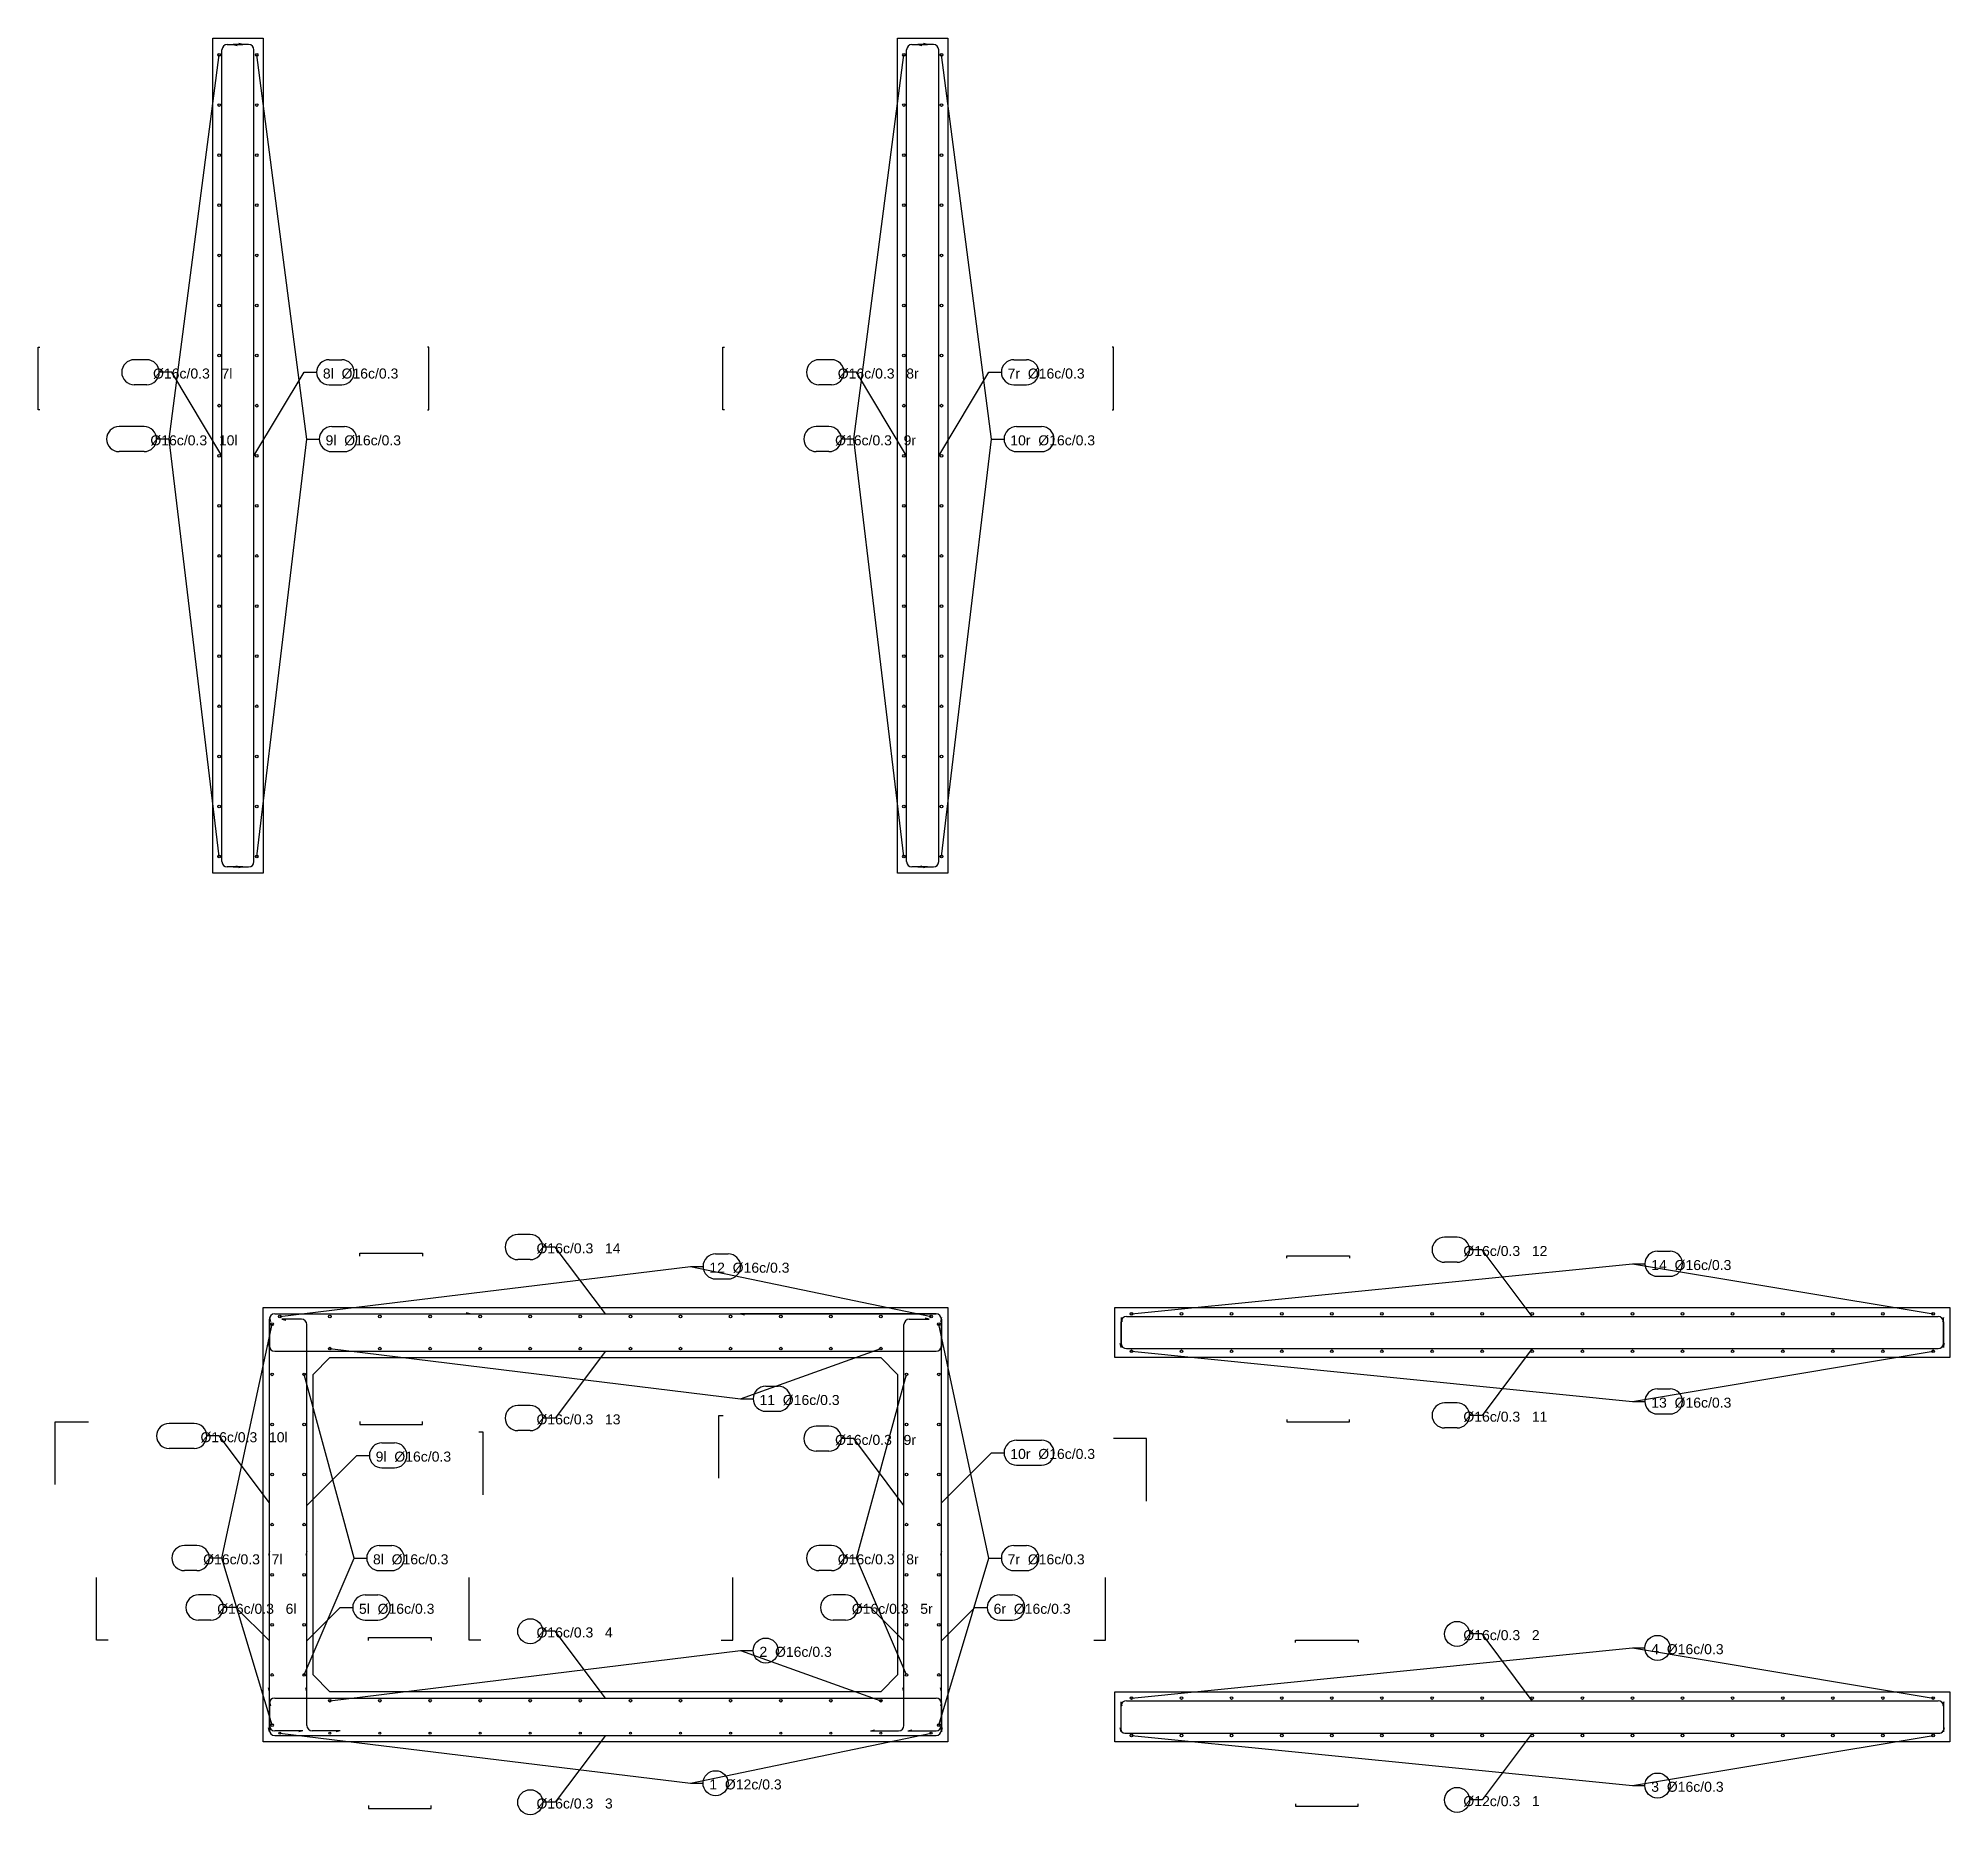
# Model space of a CAD drawing. Extents: x -1.3 to 10.1, y -0.4 to 24.9.
# Drawn here: x -1.35 to 10.1, y -0.44 to 10.2 of the extents above; entities that cross this region are included whole.
import ezdxf

# ---------------------------------------------------------------- set-up
doc = ezdxf.new("R2010")
doc.units = 0
doc.layers.get('0').update_dxf_attribs({"linetype": 'continuous'})
for name, color, linetype in [('color_0', 255, 'Continuous'), ('color_1', 254, 'Continuous'), ('color_2', 253, 'Continuous'), ('color_3', 252, 'Continuous'), ('color_4', 251, 'Continuous'), ('color_6', 249, 'Continuous')]:
    doc.layers.add(name, color=color, linetype=linetype)
doc.styles.get("Standard").update_dxf_attribs({"font": 'ARIAL.TTF'})

msp = doc.modelspace()

# ---------------------------------------------------------------- texts
at = {"layer": 'color_0', "color": 0}
for s, p in [('%%C16c/0.3   7l', (-0.6585, 8.1625)), ('8l  %%C16c/0.3', (0.3585, 8.1625)), ('%%C16c/0.3   8r', (3.4415, 8.1625)), ('7r  %%C16c/0.3', (4.4585, 8.1625)), ('%%C16c/0.3   10l', (-0.6745, 7.7625)), ('9l  %%C16c/0.3', (0.3745, 7.7625)), ('%%C16c/0.3   9r', (3.4255, 7.7625)), ('10r  %%C16c/0.3', (4.4745, 7.7625)), ('%%C16c/0.3   14', (1.6375, 2.9245)), ('12  %%C16c/0.3', (2.6725, 2.8085)), ('%%C16c/0.3   12', (7.1875, 2.9085)), ('14  %%C16c/0.3', (8.3125, 2.8245)), ('11  %%C16c/0.3', (2.9725, 2.0165)), ('13  %%C16c/0.3', (8.3125, 2.0005)), ('%%C16c/0.3   13', (1.6375, 1.9005)), ('%%C16c/0.3   11', (7.1875, 1.9165)), ('%%C16c/0.3   10l', (-0.3745, 1.7935)), ('%%C16c/0.3   9r', (3.4255, 1.7775)), ('9l  %%C16c/0.3', (0.6745, 1.6775)), ('10r  %%C16c/0.3', (4.4745, 1.6935)), ('%%C16c/0.3   7l', (-0.3585, 1.0625)), ('8l  %%C16c/0.3', (0.6585, 1.0625)), ('%%C16c/0.3   8r', (3.4415, 1.0625)), ('7r  %%C16c/0.3', (4.4585, 1.0625)), ('%%C16c/0.3   6l', (-0.2745, 0.7662)), ('5l  %%C16c/0.3', (0.5745, 0.7662)), ('%%C16c/0.3   5r', (3.5255, 0.7662)), ('6r  %%C16c/0.3', (4.3745, 0.7662)), ('%%C16c/0.3   4', (1.6375, 0.6245)), ('%%C16c/0.3   2', (7.1875, 0.6085)), ('4  %%C16c/0.3', (8.3125, 0.5245)), ('2  %%C16c/0.3', (2.9725, 0.5085)), ('1  %%C12c/0.3', (2.6725, -0.2855)), ('%%C16c/0.3   3', (1.6375, -0.3995)), ('%%C12c/0.3   1', (7.1875, -0.3855)), ('3  %%C16c/0.3', (8.3125, -0.2995))]:
    msp.add_text(s, height=0.06, dxfattribs=at).set_placement(p)

# ---------------------------------------------------------------- blocks, each defined once
blk = doc.blocks.new('SHAPE')
at = {"color": 0}
for p, q in [((0, 0), (0, 2.6)), ((0, 2.6), (4.1, 2.6)), ((4.1, 2.6), (4.1, 0)), ((4.1, 0), (0, 0))]:
    blk.add_line(p, q, dxfattribs=at)
blk = doc.blocks.new('SHAPE001')
at = {"color": 0}
for p, q in [((0.3, 2.2), (0.4, 2.3)), ((0.4, 2.3), (3.7, 2.3)), ((3.7, 2.3), (3.8, 2.2)), ((0.3, 0.4), (0.3, 2.2)), ((3.8, 2.2), (3.8, 0.4)), ((0.4, 0.3), (0.3, 0.4)), ((3.8, 0.4), (3.7, 0.3)), ((3.7, 0.3), (0.4, 0.3))]:
    blk.add_line(p, q, dxfattribs=at)
blk = doc.blocks.new('WIRE')
at = {"color": 2}
for p, q in [((5.2, 0.038), (8.2, -0.262)), ((8.2, -0.262), (8.275, -0.262))]:
    blk.add_line(p, q, dxfattribs=at)
blk = doc.blocks.new('CIRCLE')
at = {"color": 2}
blk.add_circle((8.35, -0.262), 0.075, dxfattribs=at)
blk = doc.blocks.new('CIRCLE001')
at = {"color": 1}
blk.add_circle((5.2, 0.038), 0.008, dxfattribs=at)
blk = doc.blocks.new('CIRCLE002')
at = {"color": 1}
blk.add_circle((5.5, 0.038), 0.008, dxfattribs=at)
blk = doc.blocks.new('CIRCLE003')
at = {"color": 1}
blk.add_circle((5.8, 0.038), 0.008, dxfattribs=at)
blk = doc.blocks.new('CIRCLE004')
at = {"color": 1}
blk.add_circle((6.1, 0.038), 0.008, dxfattribs=at)
blk = doc.blocks.new('CIRCLE005')
at = {"color": 1}
blk.add_circle((6.4, 0.038), 0.008, dxfattribs=at)
blk = doc.blocks.new('CIRCLE006')
at = {"color": 1}
blk.add_circle((6.7, 0.038), 0.008, dxfattribs=at)
blk = doc.blocks.new('CIRCLE007')
at = {"color": 1}
blk.add_circle((7, 0.038), 0.008, dxfattribs=at)
blk = doc.blocks.new('CIRCLE008')
at = {"color": 1}
blk.add_circle((7.3, 0.038), 0.008, dxfattribs=at)
blk = doc.blocks.new('CIRCLE009')
at = {"color": 1}
blk.add_circle((7.6, 0.038), 0.008, dxfattribs=at)
blk = doc.blocks.new('CIRCLE010')
at = {"color": 1}
blk.add_circle((7.9, 0.038), 0.008, dxfattribs=at)
blk = doc.blocks.new('CIRCLE011')
at = {"color": 1}
blk.add_circle((8.2, 0.038), 0.008, dxfattribs=at)
blk = doc.blocks.new('CIRCLE012')
at = {"color": 1}
blk.add_circle((8.5, 0.038), 0.008, dxfattribs=at)
blk = doc.blocks.new('CIRCLE013')
at = {"color": 1}
blk.add_circle((8.8, 0.038), 0.008, dxfattribs=at)
blk = doc.blocks.new('CIRCLE014')
at = {"color": 1}
blk.add_circle((9.1, 0.038), 0.008, dxfattribs=at)
blk = doc.blocks.new('CIRCLE015')
at = {"color": 1}
blk.add_circle((9.4, 0.038), 0.008, dxfattribs=at)
blk = doc.blocks.new('CIRCLE016')
at = {"color": 1}
blk.add_circle((9.7, 0.038), 0.008, dxfattribs=at)
blk = doc.blocks.new('CIRCLE017')
at = {"color": 1}
blk.add_circle((10, 0.038), 0.008, dxfattribs=at)
blk = doc.blocks.new('LINE')
at = {"color": 2}
blk.add_line((8.2, -0.262), (10, 0.038), dxfattribs=at)
blk = doc.blocks.new('WIRE001')
at = {"color": 3}
for p, q in [((0.038, 0.24), (0.038, 0.07)), ((4.062, 0.07), (4.062, 0.24)), ((0.07, 0.038), (4.03, 0.038))]:
    blk.add_line(p, q, dxfattribs=at)
for centre, start, end in [((0.07, 0.07), -180, -90), ((4.03, 0.07), -90, 0)]:
    blk.add_arc(centre, 0.032, start, end, dxfattribs=at)
blk = doc.blocks.new('LINE001')
at = {"color": 6}
blk.add_line((0.038, 0.24), (0.044, 0.216), dxfattribs=at)
blk = doc.blocks.new('LINE002')
at = {"color": 6}
blk.add_line((4.062, 0.24), (4.056, 0.216), dxfattribs=at)
blk = doc.blocks.new('WIRE002')
at = {"color": 2}
for p, q in [((2.05, 0.038), (1.75, -0.362)), ((1.75, -0.362), (1.675, -0.362))]:
    blk.add_line(p, q, dxfattribs=at)
blk = doc.blocks.new('CIRCLE018')
at = {"color": 2}
blk.add_circle((1.6, -0.362), 0.075, dxfattribs=at)
blk = doc.blocks.new('SHAPE002')
at = {"color": 0}
for p, q in [((0.632, -0.382), (0.632, -0.4)), ((0.632, -0.4), (1.007, -0.4)), ((1.007, -0.4), (1.007, -0.382))]:
    blk.add_line(p, q, dxfattribs=at)
blk = doc.blocks.new('WIRE003')
at = {"color": 2}
for p, q in [((5.2, 0.262), (8.2, 0.562)), ((8.2, 0.562), (8.275, 0.562))]:
    blk.add_line(p, q, dxfattribs=at)
blk = doc.blocks.new('CIRCLE019')
at = {"color": 2}
blk.add_circle((8.35, 0.562), 0.075, dxfattribs=at)
blk = doc.blocks.new('CIRCLE020')
at = {"color": 1}
blk.add_circle((5.2, 0.262), 0.008, dxfattribs=at)
blk = doc.blocks.new('CIRCLE021')
at = {"color": 1}
blk.add_circle((5.5, 0.262), 0.008, dxfattribs=at)
blk = doc.blocks.new('CIRCLE022')
at = {"color": 1}
blk.add_circle((5.8, 0.262), 0.008, dxfattribs=at)
blk = doc.blocks.new('CIRCLE023')
at = {"color": 1}
blk.add_circle((6.1, 0.262), 0.008, dxfattribs=at)
blk = doc.blocks.new('CIRCLE024')
at = {"color": 1}
blk.add_circle((6.4, 0.262), 0.008, dxfattribs=at)
blk = doc.blocks.new('CIRCLE025')
at = {"color": 1}
blk.add_circle((6.7, 0.262), 0.008, dxfattribs=at)
blk = doc.blocks.new('CIRCLE026')
at = {"color": 1}
blk.add_circle((7, 0.262), 0.008, dxfattribs=at)
blk = doc.blocks.new('CIRCLE027')
at = {"color": 1}
blk.add_circle((7.3, 0.262), 0.008, dxfattribs=at)
blk = doc.blocks.new('CIRCLE028')
at = {"color": 1}
blk.add_circle((7.6, 0.262), 0.008, dxfattribs=at)
blk = doc.blocks.new('CIRCLE029')
at = {"color": 1}
blk.add_circle((7.9, 0.262), 0.008, dxfattribs=at)
blk = doc.blocks.new('CIRCLE030')
at = {"color": 1}
blk.add_circle((8.2, 0.262), 0.008, dxfattribs=at)
blk = doc.blocks.new('CIRCLE031')
at = {"color": 1}
blk.add_circle((8.5, 0.262), 0.008, dxfattribs=at)
blk = doc.blocks.new('CIRCLE032')
at = {"color": 1}
blk.add_circle((8.8, 0.262), 0.008, dxfattribs=at)
blk = doc.blocks.new('CIRCLE033')
at = {"color": 1}
blk.add_circle((9.1, 0.262), 0.008, dxfattribs=at)
blk = doc.blocks.new('CIRCLE034')
at = {"color": 1}
blk.add_circle((9.4, 0.262), 0.008, dxfattribs=at)
blk = doc.blocks.new('CIRCLE035')
at = {"color": 1}
blk.add_circle((9.7, 0.262), 0.008, dxfattribs=at)
blk = doc.blocks.new('CIRCLE036')
at = {"color": 1}
blk.add_circle((10, 0.262), 0.008, dxfattribs=at)
blk = doc.blocks.new('LINE003')
at = {"color": 2}
blk.add_line((8.2, 0.562), (10, 0.262), dxfattribs=at)
blk = doc.blocks.new('WIRE004')
at = {"color": 3}
for p, q in [((0.038, 0.06), (0.038, 0.23)), ((0.07, 0.262), (4.03, 0.262)), ((4.062, 0.23), (4.062, 0.06))]:
    blk.add_line(p, q, dxfattribs=at)
for centre, start, end in [((0.07, 0.23), 90, -180), ((4.03, 0.23), 0, 90)]:
    blk.add_arc(centre, 0.032, start, end, dxfattribs=at)
blk = doc.blocks.new('LINE004')
at = {"color": 6}
blk.add_line((0.038, 0.06), (0.032, 0.084), dxfattribs=at)
blk = doc.blocks.new('LINE005')
at = {"color": 6}
blk.add_line((4.062, 0.06), (4.068, 0.084), dxfattribs=at)
blk = doc.blocks.new('WIRE005')
at = {"color": 2}
for p, q in [((1.75, 0.662), (1.675, 0.662)), ((2.05, 0.262), (1.75, 0.662))]:
    blk.add_line(p, q, dxfattribs=at)
blk = doc.blocks.new('CIRCLE037')
at = {"color": 2}
blk.add_circle((1.6, 0.662), 0.075, dxfattribs=at)
blk = doc.blocks.new('SHAPE003')
at = {"color": 0}
for p, q in [((0.632, 0.607), (0.632, 0.625)), ((0.632, 0.625), (1.007, 0.625)), ((1.007, 0.625), (1.007, 0.607))]:
    blk.add_line(p, q, dxfattribs=at)
blk = doc.blocks.new('WIRE006')
at = {"color": 2}
for p, q in [((0.1, 0.052), (2.56, -0.248)), ((2.56, -0.248), (2.635, -0.248))]:
    blk.add_line(p, q, dxfattribs=at)
blk = doc.blocks.new('CIRCLE038')
at = {"color": 2}
blk.add_circle((2.71, -0.248), 0.075, dxfattribs=at)
blk = doc.blocks.new('CIRCLE039')
at = {"color": 1}
blk.add_circle((0.1, 0.052), 0.006, dxfattribs=at)
blk = doc.blocks.new('CIRCLE040')
at = {"color": 1}
blk.add_circle((0.4, 0.052), 0.006, dxfattribs=at)
blk = doc.blocks.new('CIRCLE041')
at = {"color": 1}
blk.add_circle((0.7, 0.052), 0.006, dxfattribs=at)
blk = doc.blocks.new('CIRCLE042')
at = {"color": 1}
blk.add_circle((1, 0.052), 0.006, dxfattribs=at)
blk = doc.blocks.new('CIRCLE043')
at = {"color": 1}
blk.add_circle((1.3, 0.052), 0.006, dxfattribs=at)
blk = doc.blocks.new('CIRCLE044')
at = {"color": 1}
blk.add_circle((1.6, 0.052), 0.006, dxfattribs=at)
blk = doc.blocks.new('CIRCLE045')
at = {"color": 1}
blk.add_circle((1.9, 0.052), 0.006, dxfattribs=at)
blk = doc.blocks.new('CIRCLE046')
at = {"color": 1}
blk.add_circle((2.2, 0.052), 0.006, dxfattribs=at)
blk = doc.blocks.new('CIRCLE047')
at = {"color": 1}
blk.add_circle((2.5, 0.052), 0.006, dxfattribs=at)
blk = doc.blocks.new('CIRCLE048')
at = {"color": 1}
blk.add_circle((2.8, 0.052), 0.006, dxfattribs=at)
blk = doc.blocks.new('CIRCLE049')
at = {"color": 1}
blk.add_circle((3.1, 0.052), 0.006, dxfattribs=at)
blk = doc.blocks.new('CIRCLE050')
at = {"color": 1}
blk.add_circle((3.4, 0.052), 0.006, dxfattribs=at)
blk = doc.blocks.new('CIRCLE051')
at = {"color": 1}
blk.add_circle((3.7, 0.052), 0.006, dxfattribs=at)
blk = doc.blocks.new('CIRCLE052')
at = {"color": 1}
blk.add_circle((4, 0.052), 0.006, dxfattribs=at)
blk = doc.blocks.new('LINE006')
at = {"color": 2}
blk.add_line((2.56, -0.248), (4, 0.052), dxfattribs=at)
blk = doc.blocks.new('WIRE007')
at = {"color": 3}
for p, q in [((5.136, 0.24), (5.136, 0.076)), ((10.064, 0.076), (10.064, 0.24)), ((5.16, 0.052), (10.04, 0.052))]:
    blk.add_line(p, q, dxfattribs=at)
for centre, start, end in [((5.16, 0.076), -180, -90), ((10.04, 0.076), -90, 0)]:
    blk.add_arc(centre, 0.024, start, end, dxfattribs=at)
blk = doc.blocks.new('LINE007')
at = {"color": 6}
blk.add_line((5.136, 0.24), (5.142, 0.216), dxfattribs=at)
blk = doc.blocks.new('LINE008')
at = {"color": 6}
blk.add_line((10.064, 0.24), (10.058, 0.216), dxfattribs=at)
blk = doc.blocks.new('WIRE008')
at = {"color": 2}
for p, q in [((7.6, 0.052), (7.3, -0.348)), ((7.3, -0.348), (7.225, -0.348))]:
    blk.add_line(p, q, dxfattribs=at)
blk = doc.blocks.new('CIRCLE053')
at = {"color": 2}
blk.add_circle((7.15, -0.348), 0.075, dxfattribs=at)
blk = doc.blocks.new('SHAPE004')
at = {"color": 0}
for p, q in [((6.183, -0.372), (6.183, -0.386)), ((6.183, -0.386), (6.558, -0.386)), ((6.558, -0.386), (6.558, -0.372))]:
    blk.add_line(p, q, dxfattribs=at)
blk = doc.blocks.new('WIRE009')
at = {"color": 2}
for p, q in [((0.4, 0.246), (2.86, 0.546)), ((2.86, 0.546), (2.935, 0.546))]:
    blk.add_line(p, q, dxfattribs=at)
blk = doc.blocks.new('CIRCLE054')
at = {"color": 2}
blk.add_circle((3.01, 0.546), 0.075, dxfattribs=at)
blk = doc.blocks.new('CIRCLE055')
at = {"color": 1}
blk.add_circle((0.4, 0.246), 0.008, dxfattribs=at)
blk = doc.blocks.new('CIRCLE056')
at = {"color": 1}
blk.add_circle((0.7, 0.246), 0.008, dxfattribs=at)
blk = doc.blocks.new('CIRCLE057')
at = {"color": 1}
blk.add_circle((1, 0.246), 0.008, dxfattribs=at)
blk = doc.blocks.new('CIRCLE058')
at = {"color": 1}
blk.add_circle((1.3, 0.246), 0.008, dxfattribs=at)
blk = doc.blocks.new('CIRCLE059')
at = {"color": 1}
blk.add_circle((1.6, 0.246), 0.008, dxfattribs=at)
blk = doc.blocks.new('CIRCLE060')
at = {"color": 1}
blk.add_circle((1.9, 0.246), 0.008, dxfattribs=at)
blk = doc.blocks.new('CIRCLE061')
at = {"color": 1}
blk.add_circle((2.2, 0.246), 0.008, dxfattribs=at)
blk = doc.blocks.new('CIRCLE062')
at = {"color": 1}
blk.add_circle((2.5, 0.246), 0.008, dxfattribs=at)
blk = doc.blocks.new('CIRCLE063')
at = {"color": 1}
blk.add_circle((2.8, 0.246), 0.008, dxfattribs=at)
blk = doc.blocks.new('CIRCLE064')
at = {"color": 1}
blk.add_circle((3.1, 0.246), 0.008, dxfattribs=at)
blk = doc.blocks.new('CIRCLE065')
at = {"color": 1}
blk.add_circle((3.4, 0.246), 0.008, dxfattribs=at)
blk = doc.blocks.new('CIRCLE066')
at = {"color": 1}
blk.add_circle((3.7, 0.246), 0.008, dxfattribs=at)
blk = doc.blocks.new('LINE009')
at = {"color": 2}
blk.add_line((2.86, 0.546), (3.7, 0.246), dxfattribs=at)
blk = doc.blocks.new('WIRE010')
at = {"color": 3}
for p, q in [((5.17, 0.246), (10.03, 0.246)), ((5.138, 0.06), (5.138, 0.214)), ((10.062, 0.214), (10.062, 0.06))]:
    blk.add_line(p, q, dxfattribs=at)
for centre, start, end in [((5.17, 0.214), 90, 180), ((10.03, 0.214), 0, 90)]:
    blk.add_arc(centre, 0.032, start, end, dxfattribs=at)
blk = doc.blocks.new('LINE010')
at = {"color": 6}
blk.add_line((5.138, 0.06), (5.132, 0.084), dxfattribs=at)
blk = doc.blocks.new('LINE011')
at = {"color": 6}
blk.add_line((10.062, 0.06), (10.068, 0.084), dxfattribs=at)
blk = doc.blocks.new('WIRE011')
at = {"color": 2}
for p, q in [((7.3, 0.646), (7.225, 0.646)), ((7.6, 0.246), (7.3, 0.646))]:
    blk.add_line(p, q, dxfattribs=at)
blk = doc.blocks.new('CIRCLE067')
at = {"color": 2}
blk.add_circle((7.15, 0.646), 0.075, dxfattribs=at)
blk = doc.blocks.new('SHAPE005')
at = {"color": 0}
for p, q in [((6.182, 0.595), (6.182, 0.609)), ((6.182, 0.609), (6.557, 0.609)), ((6.557, 0.609), (6.557, 0.595))]:
    blk.add_line(p, q, dxfattribs=at)
blk = doc.blocks.new('SHAPE006')
at = {"color": 4}
for p, q in [((5.1, 0), (5.1, 0.3)), ((5.1, 0.3), (10.1, 0.3)), ((10.1, 0.3), (10.1, 0)), ((10.1, 0), (5.1, 0))]:
    blk.add_line(p, q, dxfattribs=at)
blk = doc.blocks.new('WIRE012')
at = {"color": 2}
for p, q in [((5.2, 2.338), (8.2, 2.038)), ((8.2, 2.038), (8.275, 2.038))]:
    blk.add_line(p, q, dxfattribs=at)
blk = doc.blocks.new('SHAPE007')
at = {"color": 0}
for p, q in [((8.35, 2.113), (8.425, 2.113)), ((8.35, 1.963), (8.425, 1.963))]:
    blk.add_line(p, q, dxfattribs=at)
for centre, start, end in [((8.35, 2.038), 90, -90), ((8.425, 2.038), -90, 90)]:
    blk.add_arc(centre, 0.075, start, end, dxfattribs=at)
blk = doc.blocks.new('CIRCLE068')
at = {"color": 1}
blk.add_circle((5.2, 2.338), 0.008, dxfattribs=at)
blk = doc.blocks.new('CIRCLE069')
at = {"color": 1}
blk.add_circle((5.5, 2.338), 0.008, dxfattribs=at)
blk = doc.blocks.new('CIRCLE070')
at = {"color": 1}
blk.add_circle((5.8, 2.338), 0.008, dxfattribs=at)
blk = doc.blocks.new('CIRCLE071')
at = {"color": 1}
blk.add_circle((6.1, 2.338), 0.008, dxfattribs=at)
blk = doc.blocks.new('CIRCLE072')
at = {"color": 1}
blk.add_circle((6.4, 2.338), 0.008, dxfattribs=at)
blk = doc.blocks.new('CIRCLE073')
at = {"color": 1}
blk.add_circle((6.7, 2.338), 0.008, dxfattribs=at)
blk = doc.blocks.new('CIRCLE074')
at = {"color": 1}
blk.add_circle((7, 2.338), 0.008, dxfattribs=at)
blk = doc.blocks.new('CIRCLE075')
at = {"color": 1}
blk.add_circle((7.3, 2.338), 0.008, dxfattribs=at)
blk = doc.blocks.new('CIRCLE076')
at = {"color": 1}
blk.add_circle((7.6, 2.338), 0.008, dxfattribs=at)
blk = doc.blocks.new('CIRCLE077')
at = {"color": 1}
blk.add_circle((7.9, 2.338), 0.008, dxfattribs=at)
blk = doc.blocks.new('CIRCLE078')
at = {"color": 1}
blk.add_circle((8.2, 2.338), 0.008, dxfattribs=at)
blk = doc.blocks.new('CIRCLE079')
at = {"color": 1}
blk.add_circle((8.5, 2.338), 0.008, dxfattribs=at)
blk = doc.blocks.new('CIRCLE080')
at = {"color": 1}
blk.add_circle((8.8, 2.338), 0.008, dxfattribs=at)
blk = doc.blocks.new('CIRCLE081')
at = {"color": 1}
blk.add_circle((9.1, 2.338), 0.008, dxfattribs=at)
blk = doc.blocks.new('CIRCLE082')
at = {"color": 1}
blk.add_circle((9.4, 2.338), 0.008, dxfattribs=at)
blk = doc.blocks.new('CIRCLE083')
at = {"color": 1}
blk.add_circle((9.7, 2.338), 0.008, dxfattribs=at)
blk = doc.blocks.new('CIRCLE084')
at = {"color": 1}
blk.add_circle((10, 2.338), 0.008, dxfattribs=at)
blk = doc.blocks.new('LINE012')
at = {"color": 2}
blk.add_line((8.2, 2.038), (10, 2.338), dxfattribs=at)
blk = doc.blocks.new('WIRE013')
at = {"color": 3}
for p, q in [((0.038, 2.54), (0.038, 2.37)), ((4.062, 2.37), (4.062, 2.54)), ((0.07, 2.338), (4.03, 2.338))]:
    blk.add_line(p, q, dxfattribs=at)
for centre, start, end in [((0.07, 2.37), -180, -90), ((4.03, 2.37), -90, 0)]:
    blk.add_arc(centre, 0.032, start, end, dxfattribs=at)
blk = doc.blocks.new('LINE013')
at = {"color": 6}
blk.add_line((0.038, 2.54), (0.044, 2.516), dxfattribs=at)
blk = doc.blocks.new('LINE014')
at = {"color": 6}
blk.add_line((4.062, 2.54), (4.056, 2.516), dxfattribs=at)
blk = doc.blocks.new('WIRE014')
at = {"color": 2}
for p, q in [((2.05, 2.338), (1.75, 1.938)), ((1.75, 1.938), (1.675, 1.938))]:
    blk.add_line(p, q, dxfattribs=at)
blk = doc.blocks.new('SHAPE008')
at = {"color": 0}
for p, q in [((1.6, 2.013), (1.525, 2.013)), ((1.6, 1.863), (1.525, 1.863))]:
    blk.add_line(p, q, dxfattribs=at)
for centre, start, end in [((1.525, 1.938), 90, -90), ((1.6, 1.938), -90, 90)]:
    blk.add_arc(centre, 0.075, start, end, dxfattribs=at)
blk = doc.blocks.new('SHAPE009')
at = {"color": 0}
for p, q in [((0.58, 1.918), (0.58, 1.9)), ((0.58, 1.9), (0.955, 1.9)), ((0.955, 1.9), (0.955, 1.918))]:
    blk.add_line(p, q, dxfattribs=at)
blk = doc.blocks.new('WIRE015')
at = {"color": 2}
for p, q in [((5.2, 2.562), (8.2, 2.862)), ((8.2, 2.862), (8.275, 2.862))]:
    blk.add_line(p, q, dxfattribs=at)
blk = doc.blocks.new('SHAPE010')
at = {"color": 0}
for p, q in [((8.35, 2.937), (8.425, 2.937)), ((8.35, 2.787), (8.425, 2.787))]:
    blk.add_line(p, q, dxfattribs=at)
for centre, start, end in [((8.35, 2.862), 90, -90), ((8.425, 2.862), -90, 90)]:
    blk.add_arc(centre, 0.075, start, end, dxfattribs=at)
blk = doc.blocks.new('CIRCLE085')
at = {"color": 1}
blk.add_circle((5.2, 2.562), 0.008, dxfattribs=at)
blk = doc.blocks.new('CIRCLE086')
at = {"color": 1}
blk.add_circle((5.5, 2.562), 0.008, dxfattribs=at)
blk = doc.blocks.new('CIRCLE087')
at = {"color": 1}
blk.add_circle((5.8, 2.562), 0.008, dxfattribs=at)
blk = doc.blocks.new('CIRCLE088')
at = {"color": 1}
blk.add_circle((6.1, 2.562), 0.008, dxfattribs=at)
blk = doc.blocks.new('CIRCLE089')
at = {"color": 1}
blk.add_circle((6.4, 2.562), 0.008, dxfattribs=at)
blk = doc.blocks.new('CIRCLE090')
at = {"color": 1}
blk.add_circle((6.7, 2.562), 0.008, dxfattribs=at)
blk = doc.blocks.new('CIRCLE091')
at = {"color": 1}
blk.add_circle((7, 2.562), 0.008, dxfattribs=at)
blk = doc.blocks.new('CIRCLE092')
at = {"color": 1}
blk.add_circle((7.3, 2.562), 0.008, dxfattribs=at)
blk = doc.blocks.new('CIRCLE093')
at = {"color": 1}
blk.add_circle((7.6, 2.562), 0.008, dxfattribs=at)
blk = doc.blocks.new('CIRCLE094')
at = {"color": 1}
blk.add_circle((7.9, 2.562), 0.008, dxfattribs=at)
blk = doc.blocks.new('CIRCLE095')
at = {"color": 1}
blk.add_circle((8.2, 2.562), 0.008, dxfattribs=at)
blk = doc.blocks.new('CIRCLE096')
at = {"color": 1}
blk.add_circle((8.5, 2.562), 0.008, dxfattribs=at)
blk = doc.blocks.new('CIRCLE097')
at = {"color": 1}
blk.add_circle((8.8, 2.562), 0.008, dxfattribs=at)
blk = doc.blocks.new('CIRCLE098')
at = {"color": 1}
blk.add_circle((9.1, 2.562), 0.008, dxfattribs=at)
blk = doc.blocks.new('CIRCLE099')
at = {"color": 1}
blk.add_circle((9.4, 2.562), 0.008, dxfattribs=at)
blk = doc.blocks.new('CIRCLE100')
at = {"color": 1}
blk.add_circle((9.7, 2.562), 0.008, dxfattribs=at)
blk = doc.blocks.new('CIRCLE101')
at = {"color": 1}
blk.add_circle((10, 2.562), 0.008, dxfattribs=at)
blk = doc.blocks.new('LINE015')
at = {"color": 2}
blk.add_line((8.2, 2.862), (10, 2.562), dxfattribs=at)
blk = doc.blocks.new('WIRE016')
at = {"color": 3}
for p, q in [((0.038, 2.36), (0.038, 2.53)), ((0.07, 2.562), (4.03, 2.562)), ((4.062, 2.53), (4.062, 2.36))]:
    blk.add_line(p, q, dxfattribs=at)
for centre, start, end in [((0.07, 2.53), 90, -180), ((4.03, 2.53), 0, 90)]:
    blk.add_arc(centre, 0.032, start, end, dxfattribs=at)
blk = doc.blocks.new('LINE016')
at = {"color": 6}
blk.add_line((0.038, 2.36), (0.032, 2.384), dxfattribs=at)
blk = doc.blocks.new('LINE017')
at = {"color": 6}
blk.add_line((4.062, 2.36), (4.068, 2.384), dxfattribs=at)
blk = doc.blocks.new('WIRE017')
at = {"color": 2}
for p, q in [((1.75, 2.962), (1.675, 2.962)), ((2.05, 2.562), (1.75, 2.962))]:
    blk.add_line(p, q, dxfattribs=at)
blk = doc.blocks.new('SHAPE011')
at = {"color": 0}
for p, q in [((1.6, 3.037), (1.525, 3.037)), ((1.6, 2.887), (1.525, 2.887))]:
    blk.add_line(p, q, dxfattribs=at)
for centre, start, end in [((1.525, 2.962), 90, -90), ((1.6, 2.962), -90, 90)]:
    blk.add_arc(centre, 0.075, start, end, dxfattribs=at)
blk = doc.blocks.new('SHAPE012')
at = {"color": 0}
for p, q in [((0.58, 2.907), (0.58, 2.925)), ((0.58, 2.925), (0.955, 2.925)), ((0.955, 2.925), (0.955, 2.907))]:
    blk.add_line(p, q, dxfattribs=at)
blk = doc.blocks.new('WIRE018')
at = {"color": 2}
for p, q in [((0.4, 2.354), (2.86, 2.054)), ((2.86, 2.054), (2.935, 2.054))]:
    blk.add_line(p, q, dxfattribs=at)
blk = doc.blocks.new('SHAPE013')
at = {"color": 0}
for p, q in [((3.01, 2.129), (3.085, 2.129)), ((3.01, 1.979), (3.085, 1.979))]:
    blk.add_line(p, q, dxfattribs=at)
for centre, start, end in [((3.01, 2.054), 90, -90), ((3.085, 2.054), -90, 90)]:
    blk.add_arc(centre, 0.075, start, end, dxfattribs=at)
blk = doc.blocks.new('CIRCLE102')
at = {"color": 1}
blk.add_circle((0.4, 2.354), 0.008, dxfattribs=at)
blk = doc.blocks.new('CIRCLE103')
at = {"color": 1}
blk.add_circle((0.7, 2.354), 0.008, dxfattribs=at)
blk = doc.blocks.new('CIRCLE104')
at = {"color": 1}
blk.add_circle((1, 2.354), 0.008, dxfattribs=at)
blk = doc.blocks.new('CIRCLE105')
at = {"color": 1}
blk.add_circle((1.3, 2.354), 0.008, dxfattribs=at)
blk = doc.blocks.new('CIRCLE106')
at = {"color": 1}
blk.add_circle((1.6, 2.354), 0.008, dxfattribs=at)
blk = doc.blocks.new('CIRCLE107')
at = {"color": 1}
blk.add_circle((1.9, 2.354), 0.008, dxfattribs=at)
blk = doc.blocks.new('CIRCLE108')
at = {"color": 1}
blk.add_circle((2.2, 2.354), 0.008, dxfattribs=at)
blk = doc.blocks.new('CIRCLE109')
at = {"color": 1}
blk.add_circle((2.5, 2.354), 0.008, dxfattribs=at)
blk = doc.blocks.new('CIRCLE110')
at = {"color": 1}
blk.add_circle((2.8, 2.354), 0.008, dxfattribs=at)
blk = doc.blocks.new('CIRCLE111')
at = {"color": 1}
blk.add_circle((3.1, 2.354), 0.008, dxfattribs=at)
blk = doc.blocks.new('CIRCLE112')
at = {"color": 1}
blk.add_circle((3.4, 2.354), 0.008, dxfattribs=at)
blk = doc.blocks.new('CIRCLE113')
at = {"color": 1}
blk.add_circle((3.7, 2.354), 0.008, dxfattribs=at)
blk = doc.blocks.new('LINE018')
at = {"color": 2}
blk.add_line((2.86, 2.054), (3.7, 2.354), dxfattribs=at)
blk = doc.blocks.new('WIRE019')
at = {"color": 3}
for p, q in [((5.138, 2.54), (5.138, 2.386)), ((10.062, 2.386), (10.062, 2.54)), ((5.17, 2.354), (10.03, 2.354))]:
    blk.add_line(p, q, dxfattribs=at)
for centre, start, end in [((5.17, 2.386), -180, -90), ((10.03, 2.386), -90, 0)]:
    blk.add_arc(centre, 0.032, start, end, dxfattribs=at)
blk = doc.blocks.new('LINE019')
at = {"color": 6}
blk.add_line((5.138, 2.54), (5.144, 2.516), dxfattribs=at)
blk = doc.blocks.new('LINE020')
at = {"color": 6}
blk.add_line((10.062, 2.54), (10.056, 2.516), dxfattribs=at)
blk = doc.blocks.new('WIRE020')
at = {"color": 2}
for p, q in [((7.6, 2.354), (7.3, 1.954)), ((7.3, 1.954), (7.225, 1.954))]:
    blk.add_line(p, q, dxfattribs=at)
blk = doc.blocks.new('SHAPE014')
at = {"color": 0}
for p, q in [((7.15, 2.029), (7.075, 2.029)), ((7.15, 1.879), (7.075, 1.879))]:
    blk.add_line(p, q, dxfattribs=at)
for centre, start, end in [((7.075, 1.954), 90, -90), ((7.15, 1.954), -90, 90)]:
    blk.add_arc(centre, 0.075, start, end, dxfattribs=at)
blk = doc.blocks.new('SHAPE015')
at = {"color": 0}
for p, q in [((6.13, 1.93), (6.13, 1.916)), ((6.13, 1.916), (6.505, 1.916)), ((6.505, 1.916), (6.505, 1.93))]:
    blk.add_line(p, q, dxfattribs=at)
blk = doc.blocks.new('WIRE021')
at = {"color": 2}
for p, q in [((0.1, 2.546), (2.56, 2.846)), ((2.56, 2.846), (2.635, 2.846))]:
    blk.add_line(p, q, dxfattribs=at)
blk = doc.blocks.new('SHAPE016')
at = {"color": 0}
for p, q in [((2.71, 2.921), (2.785, 2.921)), ((2.71, 2.771), (2.785, 2.771))]:
    blk.add_line(p, q, dxfattribs=at)
for centre, start, end in [((2.71, 2.846), 90, -90), ((2.785, 2.846), -90, 90)]:
    blk.add_arc(centre, 0.075, start, end, dxfattribs=at)
blk = doc.blocks.new('CIRCLE114')
at = {"color": 1}
blk.add_circle((0.1, 2.546), 0.008, dxfattribs=at)
blk = doc.blocks.new('CIRCLE115')
at = {"color": 1}
blk.add_circle((0.4, 2.546), 0.008, dxfattribs=at)
blk = doc.blocks.new('CIRCLE116')
at = {"color": 1}
blk.add_circle((0.7, 2.546), 0.008, dxfattribs=at)
blk = doc.blocks.new('CIRCLE117')
at = {"color": 1}
blk.add_circle((1, 2.546), 0.008, dxfattribs=at)
blk = doc.blocks.new('CIRCLE118')
at = {"color": 1}
blk.add_circle((1.3, 2.546), 0.008, dxfattribs=at)
blk = doc.blocks.new('CIRCLE119')
at = {"color": 1}
blk.add_circle((1.6, 2.546), 0.008, dxfattribs=at)
blk = doc.blocks.new('CIRCLE120')
at = {"color": 1}
blk.add_circle((1.9, 2.546), 0.008, dxfattribs=at)
blk = doc.blocks.new('CIRCLE121')
at = {"color": 1}
blk.add_circle((2.2, 2.546), 0.008, dxfattribs=at)
blk = doc.blocks.new('CIRCLE122')
at = {"color": 1}
blk.add_circle((2.5, 2.546), 0.008, dxfattribs=at)
blk = doc.blocks.new('CIRCLE123')
at = {"color": 1}
blk.add_circle((2.8, 2.546), 0.008, dxfattribs=at)
blk = doc.blocks.new('CIRCLE124')
at = {"color": 1}
blk.add_circle((3.1, 2.546), 0.008, dxfattribs=at)
blk = doc.blocks.new('CIRCLE125')
at = {"color": 1}
blk.add_circle((3.4, 2.546), 0.008, dxfattribs=at)
blk = doc.blocks.new('CIRCLE126')
at = {"color": 1}
blk.add_circle((3.7, 2.546), 0.008, dxfattribs=at)
blk = doc.blocks.new('CIRCLE127')
at = {"color": 1}
blk.add_circle((4, 2.546), 0.008, dxfattribs=at)
blk = doc.blocks.new('LINE021')
at = {"color": 2}
blk.add_line((2.56, 2.846), (4, 2.546), dxfattribs=at)
blk = doc.blocks.new('WIRE022')
at = {"color": 3}
for p, q in [((5.17, 2.546), (10.03, 2.546)), ((5.138, 2.36), (5.138, 2.514)), ((10.062, 2.514), (10.062, 2.36))]:
    blk.add_line(p, q, dxfattribs=at)
for centre, start, end in [((5.17, 2.514), 90, 180), ((10.03, 2.514), 0, 90)]:
    blk.add_arc(centre, 0.032, start, end, dxfattribs=at)
blk = doc.blocks.new('LINE022')
at = {"color": 6}
blk.add_line((5.138, 2.36), (5.132, 2.384), dxfattribs=at)
blk = doc.blocks.new('LINE023')
at = {"color": 6}
blk.add_line((10.062, 2.36), (10.068, 2.384), dxfattribs=at)
blk = doc.blocks.new('WIRE023')
at = {"color": 2}
for p, q in [((7.3, 2.946), (7.225, 2.946)), ((7.6, 2.546), (7.3, 2.946))]:
    blk.add_line(p, q, dxfattribs=at)
blk = doc.blocks.new('SHAPE017')
at = {"color": 0}
for p, q in [((7.15, 3.021), (7.075, 3.021)), ((7.15, 2.871), (7.075, 2.871))]:
    blk.add_line(p, q, dxfattribs=at)
for centre, start, end in [((7.075, 2.946), 90, -90), ((7.15, 2.946), -90, 90)]:
    blk.add_arc(centre, 0.075, start, end, dxfattribs=at)
blk = doc.blocks.new('SHAPE018')
at = {"color": 0}
for p, q in [((6.13, 2.895), (6.13, 2.909)), ((6.13, 2.909), (6.505, 2.909)), ((6.505, 2.909), (6.505, 2.895))]:
    blk.add_line(p, q, dxfattribs=at)
blk = doc.blocks.new('SHAPE019')
at = {"color": 4}
for p, q in [((5.1, 2.3), (5.1, 2.6)), ((5.1, 2.6), (10.1, 2.6)), ((10.1, 2.6), (10.1, 2.3)), ((10.1, 2.3), (5.1, 2.3))]:
    blk.add_line(p, q, dxfattribs=at)
blk = doc.blocks.new('WIRE024')
at = {"color": 2}
for p, q in [((-0.038, 5.3), (0.262, 7.8)), ((0.262, 7.8), (0.337, 7.8))]:
    blk.add_line(p, q, dxfattribs=at)
blk = doc.blocks.new('SHAPE020')
at = {"color": 0}
for p, q in [((0.412, 7.875), (0.487, 7.875)), ((0.412, 7.725), (0.487, 7.725))]:
    blk.add_line(p, q, dxfattribs=at)
for centre, start, end in [((0.412, 7.8), 90, -90), ((0.487, 7.8), -90, 90)]:
    blk.add_arc(centre, 0.075, start, end, dxfattribs=at)
blk = doc.blocks.new('CIRCLE128')
at = {"color": 1}
blk.add_circle((-0.038, 5.3), 0.008, dxfattribs=at)
blk = doc.blocks.new('CIRCLE129')
at = {"color": 1}
blk.add_circle((-0.038, 5.6), 0.008, dxfattribs=at)
blk = doc.blocks.new('CIRCLE130')
at = {"color": 1}
blk.add_circle((-0.038, 5.9), 0.008, dxfattribs=at)
blk = doc.blocks.new('CIRCLE131')
at = {"color": 1}
blk.add_circle((-0.038, 6.2), 0.008, dxfattribs=at)
blk = doc.blocks.new('CIRCLE132')
at = {"color": 1}
blk.add_circle((-0.038, 6.5), 0.008, dxfattribs=at)
blk = doc.blocks.new('CIRCLE133')
at = {"color": 1}
blk.add_circle((-0.038, 6.8), 0.008, dxfattribs=at)
blk = doc.blocks.new('CIRCLE134')
at = {"color": 1}
blk.add_circle((-0.038, 7.1), 0.008, dxfattribs=at)
blk = doc.blocks.new('CIRCLE135')
at = {"color": 1}
blk.add_circle((-0.038, 7.4), 0.008, dxfattribs=at)
blk = doc.blocks.new('CIRCLE136')
at = {"color": 1}
blk.add_circle((-0.038, 7.7), 0.008, dxfattribs=at)
blk = doc.blocks.new('CIRCLE137')
at = {"color": 1}
blk.add_circle((-0.038, 8), 0.008, dxfattribs=at)
blk = doc.blocks.new('CIRCLE138')
at = {"color": 1}
blk.add_circle((-0.038, 8.3), 0.008, dxfattribs=at)
blk = doc.blocks.new('CIRCLE139')
at = {"color": 1}
blk.add_circle((-0.038, 8.6), 0.008, dxfattribs=at)
blk = doc.blocks.new('CIRCLE140')
at = {"color": 1}
blk.add_circle((-0.038, 8.9), 0.008, dxfattribs=at)
blk = doc.blocks.new('CIRCLE141')
at = {"color": 1}
blk.add_circle((-0.038, 9.2), 0.008, dxfattribs=at)
blk = doc.blocks.new('CIRCLE142')
at = {"color": 1}
blk.add_circle((-0.038, 9.5), 0.008, dxfattribs=at)
blk = doc.blocks.new('CIRCLE143')
at = {"color": 1}
blk.add_circle((-0.038, 9.8), 0.008, dxfattribs=at)
blk = doc.blocks.new('CIRCLE144')
at = {"color": 1}
blk.add_circle((-0.038, 10.1), 0.008, dxfattribs=at)
blk = doc.blocks.new('LINE024')
at = {"color": 2}
blk.add_line((0.262, 7.8), (-0.038, 10.1), dxfattribs=at)
blk = doc.blocks.new('WIRE025')
at = {"color": 3}
for p, q in [((0.23, 2.53), (0.112, 2.53)), ((0.262, 0.3), (0.262, 2.498))]:
    blk.add_line(p, q, dxfattribs=at)
blk.add_arc((0.23, 2.498), 0.032, 0, 90, dxfattribs=at)
blk = doc.blocks.new('LINE025')
at = {"color": 6}
blk.add_line((0.262, 0.3), (0.256, 0.324), dxfattribs=at)
blk = doc.blocks.new('LINE026')
at = {"color": 6}
blk.add_line((0.112, 2.53), (0.136, 2.524), dxfattribs=at)
blk = doc.blocks.new('WIRE026')
at = {"color": 2}
for p, q in [((0.262, 1.415), (0.562, 1.715)), ((0.562, 1.715), (0.637, 1.715))]:
    blk.add_line(p, q, dxfattribs=at)
blk = doc.blocks.new('SHAPE021')
at = {"color": 0}
for p, q in [((0.712, 1.79), (0.787, 1.79)), ((0.712, 1.64), (0.787, 1.64))]:
    blk.add_line(p, q, dxfattribs=at)
for centre, start, end in [((0.712, 1.715), 90, -90), ((0.787, 1.715), -90, 90)]:
    blk.add_arc(centre, 0.075, start, end, dxfattribs=at)
blk = doc.blocks.new('SHAPE022')
at = {"color": 0}
for p, q in [((1.318, 1.853), (1.293, 1.853)), ((1.318, 1.478), (1.318, 1.853))]:
    blk.add_line(p, q, dxfattribs=at)
blk = doc.blocks.new('WIRE027')
at = {"color": 2}
for p, q in [((-0.562, 7.8), (-0.637, 7.8)), ((-0.262, 5.3), (-0.562, 7.8))]:
    blk.add_line(p, q, dxfattribs=at)
blk = doc.blocks.new('SHAPE023')
at = {"color": 0}
for p, q in [((-0.712, 7.875), (-0.862, 7.875)), ((-0.712, 7.725), (-0.862, 7.725))]:
    blk.add_line(p, q, dxfattribs=at)
for centre, start, end in [((-0.862, 7.8), 90, -90), ((-0.712, 7.8), -90, 90)]:
    blk.add_arc(centre, 0.075, start, end, dxfattribs=at)
blk = doc.blocks.new('CIRCLE145')
at = {"color": 1}
blk.add_circle((-0.262, 5.3), 0.008, dxfattribs=at)
blk = doc.blocks.new('CIRCLE146')
at = {"color": 1}
blk.add_circle((-0.262, 5.6), 0.008, dxfattribs=at)
blk = doc.blocks.new('CIRCLE147')
at = {"color": 1}
blk.add_circle((-0.262, 5.9), 0.008, dxfattribs=at)
blk = doc.blocks.new('CIRCLE148')
at = {"color": 1}
blk.add_circle((-0.262, 6.2), 0.008, dxfattribs=at)
blk = doc.blocks.new('CIRCLE149')
at = {"color": 1}
blk.add_circle((-0.262, 6.5), 0.008, dxfattribs=at)
blk = doc.blocks.new('CIRCLE150')
at = {"color": 1}
blk.add_circle((-0.262, 6.8), 0.008, dxfattribs=at)
blk = doc.blocks.new('CIRCLE151')
at = {"color": 1}
blk.add_circle((-0.262, 7.1), 0.008, dxfattribs=at)
blk = doc.blocks.new('CIRCLE152')
at = {"color": 1}
blk.add_circle((-0.262, 7.4), 0.008, dxfattribs=at)
blk = doc.blocks.new('CIRCLE153')
at = {"color": 1}
blk.add_circle((-0.262, 7.7), 0.008, dxfattribs=at)
blk = doc.blocks.new('CIRCLE154')
at = {"color": 1}
blk.add_circle((-0.262, 8), 0.008, dxfattribs=at)
blk = doc.blocks.new('CIRCLE155')
at = {"color": 1}
blk.add_circle((-0.262, 8.3), 0.008, dxfattribs=at)
blk = doc.blocks.new('CIRCLE156')
at = {"color": 1}
blk.add_circle((-0.262, 8.6), 0.008, dxfattribs=at)
blk = doc.blocks.new('CIRCLE157')
at = {"color": 1}
blk.add_circle((-0.262, 8.9), 0.008, dxfattribs=at)
blk = doc.blocks.new('CIRCLE158')
at = {"color": 1}
blk.add_circle((-0.262, 9.2), 0.008, dxfattribs=at)
blk = doc.blocks.new('CIRCLE159')
at = {"color": 1}
blk.add_circle((-0.262, 9.5), 0.008, dxfattribs=at)
blk = doc.blocks.new('CIRCLE160')
at = {"color": 1}
blk.add_circle((-0.262, 9.8), 0.008, dxfattribs=at)
blk = doc.blocks.new('CIRCLE161')
at = {"color": 1}
blk.add_circle((-0.262, 10.1), 0.008, dxfattribs=at)
blk = doc.blocks.new('LINE027')
at = {"color": 2}
blk.add_line((-0.562, 7.8), (-0.262, 10.1), dxfattribs=at)
blk = doc.blocks.new('WIRE028')
at = {"color": 3}
for p, q in [((0.038, 0.3), (0.038, 2.53)), ((0.07, 2.562), (1.24, 2.562))]:
    blk.add_line(p, q, dxfattribs=at)
blk.add_arc((0.07, 2.53), 0.032, 90, -180, dxfattribs=at)
blk = doc.blocks.new('LINE028')
at = {"color": 6}
blk.add_line((0.038, 0.3), (0.032, 0.324), dxfattribs=at)
blk = doc.blocks.new('LINE029')
at = {"color": 6}
blk.add_line((1.24, 2.562), (1.216, 2.568), dxfattribs=at)
blk = doc.blocks.new('WIRE029')
at = {"color": 2}
for p, q in [((-0.262, 1.831), (-0.337, 1.831)), ((0.038, 1.431), (-0.262, 1.831))]:
    blk.add_line(p, q, dxfattribs=at)
blk = doc.blocks.new('SHAPE024')
at = {"color": 0}
for p, q in [((-0.412, 1.906), (-0.562, 1.906)), ((-0.412, 1.756), (-0.562, 1.756))]:
    blk.add_line(p, q, dxfattribs=at)
for centre, start, end in [((-0.562, 1.831), 90, -90), ((-0.412, 1.831), -90, 90)]:
    blk.add_arc(centre, 0.075, start, end, dxfattribs=at)
blk = doc.blocks.new('SHAPE025')
at = {"color": 0}
for p, q in [((-1.244, 1.541), (-1.244, 1.916)), ((-1.244, 1.916), (-1.044, 1.916))]:
    blk.add_line(p, q, dxfattribs=at)
blk = doc.blocks.new('WIRE030')
at = {"color": 2}
for p, q in [((0.246, 0.4), (0.546, 1.1)), ((0.546, 1.1), (0.621, 1.1))]:
    blk.add_line(p, q, dxfattribs=at)
blk = doc.blocks.new('SHAPE026')
at = {"color": 0}
for p, q in [((0.696, 1.175), (0.771, 1.175)), ((0.696, 1.025), (0.771, 1.025))]:
    blk.add_line(p, q, dxfattribs=at)
for centre, start, end in [((0.696, 1.1), 90, -90), ((0.771, 1.1), -90, 90)]:
    blk.add_arc(centre, 0.075, start, end, dxfattribs=at)
blk = doc.blocks.new('CIRCLE162')
at = {"color": 1}
blk.add_circle((0.246, 0.4), 0.008, dxfattribs=at)
blk = doc.blocks.new('CIRCLE163')
at = {"color": 1}
blk.add_circle((0.246, 0.7), 0.008, dxfattribs=at)
blk = doc.blocks.new('CIRCLE164')
at = {"color": 1}
blk.add_circle((0.246, 1), 0.008, dxfattribs=at)
blk = doc.blocks.new('CIRCLE165')
at = {"color": 1}
blk.add_circle((0.246, 1.3), 0.008, dxfattribs=at)
blk = doc.blocks.new('CIRCLE166')
at = {"color": 1}
blk.add_circle((0.246, 1.6), 0.008, dxfattribs=at)
blk = doc.blocks.new('CIRCLE167')
at = {"color": 1}
blk.add_circle((0.246, 1.9), 0.008, dxfattribs=at)
blk = doc.blocks.new('CIRCLE168')
at = {"color": 1}
blk.add_circle((0.246, 2.2), 0.008, dxfattribs=at)
blk = doc.blocks.new('LINE030')
at = {"color": 2}
blk.add_line((0.546, 1.1), (0.246, 2.2), dxfattribs=at)
blk = doc.blocks.new('WIRE031')
at = {"color": 3}
for p, q in [((-0.086, 10.162), (-0.179, 10.162)), ((-0.054, 5.27), (-0.054, 10.13)), ((-0.179, 5.238), (-0.086, 5.238))]:
    blk.add_line(p, q, dxfattribs=at)
for centre, start, end in [((-0.086, 10.13), 0, 90), ((-0.086, 5.27), -90, 0)]:
    blk.add_arc(centre, 0.032, start, end, dxfattribs=at)
blk = doc.blocks.new('LINE031')
at = {"color": 6}
blk.add_line((-0.179, 5.238), (-0.155, 5.244), dxfattribs=at)
blk = doc.blocks.new('LINE032')
at = {"color": 6}
blk.add_line((-0.179, 10.162), (-0.155, 10.156), dxfattribs=at)
blk = doc.blocks.new('WIRE032')
at = {"color": 2}
for p, q in [((-0.054, 7.7), (0.246, 8.2)), ((0.246, 8.2), (0.321, 8.2))]:
    blk.add_line(p, q, dxfattribs=at)
blk = doc.blocks.new('SHAPE027')
at = {"color": 0}
for p, q in [((0.396, 8.275), (0.471, 8.275)), ((0.396, 8.125), (0.471, 8.125))]:
    blk.add_line(p, q, dxfattribs=at)
for centre, start, end in [((0.396, 8.2), 90, -90), ((0.471, 8.2), -90, 90)]:
    blk.add_arc(centre, 0.075, start, end, dxfattribs=at)
blk = doc.blocks.new('SHAPE028')
at = {"color": 0}
for p, q in [((0.993, 8.35), (0.984, 8.35)), ((0.993, 7.975), (0.993, 8.35)), ((0.984, 7.975), (0.993, 7.975))]:
    blk.add_line(p, q, dxfattribs=at)
blk = doc.blocks.new('WIRE033')
at = {"color": 2}
for p, q in [((-0.246, 1.1), (-0.321, 1.1)), ((0.054, 0.1), (-0.246, 1.1))]:
    blk.add_line(p, q, dxfattribs=at)
blk = doc.blocks.new('SHAPE029')
at = {"color": 0}
for p, q in [((-0.396, 1.175), (-0.471, 1.175)), ((-0.396, 1.025), (-0.471, 1.025))]:
    blk.add_line(p, q, dxfattribs=at)
for centre, start, end in [((-0.471, 1.1), 90, -90), ((-0.396, 1.1), -90, 90)]:
    blk.add_arc(centre, 0.075, start, end, dxfattribs=at)
blk = doc.blocks.new('CIRCLE169')
at = {"color": 1}
blk.add_circle((0.054, 0.1), 0.008, dxfattribs=at)
blk = doc.blocks.new('CIRCLE170')
at = {"color": 1}
blk.add_circle((0.054, 0.4), 0.008, dxfattribs=at)
blk = doc.blocks.new('CIRCLE171')
at = {"color": 1}
blk.add_circle((0.054, 0.7), 0.008, dxfattribs=at)
blk = doc.blocks.new('CIRCLE172')
at = {"color": 1}
blk.add_circle((0.054, 1), 0.008, dxfattribs=at)
blk = doc.blocks.new('CIRCLE173')
at = {"color": 1}
blk.add_circle((0.054, 1.3), 0.008, dxfattribs=at)
blk = doc.blocks.new('CIRCLE174')
at = {"color": 1}
blk.add_circle((0.054, 1.6), 0.008, dxfattribs=at)
blk = doc.blocks.new('CIRCLE175')
at = {"color": 1}
blk.add_circle((0.054, 1.9), 0.008, dxfattribs=at)
blk = doc.blocks.new('CIRCLE176')
at = {"color": 1}
blk.add_circle((0.054, 2.2), 0.008, dxfattribs=at)
blk = doc.blocks.new('CIRCLE177')
at = {"color": 1}
blk.add_circle((0.054, 2.5), 0.008, dxfattribs=at)
blk = doc.blocks.new('LINE033')
at = {"color": 2}
blk.add_line((-0.246, 1.1), (0.054, 2.5), dxfattribs=at)
blk = doc.blocks.new('WIRE034')
at = {"color": 3}
for p, q in [((-0.246, 5.27), (-0.246, 10.13)), ((-0.214, 10.162), (-0.121, 10.162)), ((-0.121, 5.238), (-0.214, 5.238))]:
    blk.add_line(p, q, dxfattribs=at)
for centre, start, end in [((-0.214, 10.13), 90, -180), ((-0.214, 5.27), -180, -90)]:
    blk.add_arc(centre, 0.032, start, end, dxfattribs=at)
blk = doc.blocks.new('LINE034')
at = {"color": 6}
blk.add_line((-0.121, 5.238), (-0.145, 5.232), dxfattribs=at)
blk = doc.blocks.new('LINE035')
at = {"color": 6}
blk.add_line((-0.121, 10.162), (-0.145, 10.168), dxfattribs=at)
blk = doc.blocks.new('WIRE035')
at = {"color": 2}
for p, q in [((-0.546, 8.2), (-0.621, 8.2)), ((-0.246, 7.7), (-0.546, 8.2))]:
    blk.add_line(p, q, dxfattribs=at)
blk = doc.blocks.new('SHAPE030')
at = {"color": 0}
for p, q in [((-0.696, 8.275), (-0.771, 8.275)), ((-0.696, 8.125), (-0.771, 8.125))]:
    blk.add_line(p, q, dxfattribs=at)
for centre, start, end in [((-0.771, 8.2), 90, -90), ((-0.696, 8.2), -90, 90)]:
    blk.add_arc(centre, 0.075, start, end, dxfattribs=at)
blk = doc.blocks.new('SHAPE031')
at = {"color": 0}
for p, q in [((-1.346, 7.975), (-1.346, 8.35)), ((-1.346, 8.35), (-1.336, 8.35)), ((-1.336, 7.975), (-1.346, 7.975))]:
    blk.add_line(p, q, dxfattribs=at)
blk = doc.blocks.new('SHAPE032')
at = {"color": 4}
for p, q in [((-0.3, 5.2), (-0.3, 10.2)), ((-0.3, 10.2), (0, 10.2)), ((0, 10.2), (0, 5.2)), ((0, 5.2), (-0.3, 5.2))]:
    blk.add_line(p, q, dxfattribs=at)
blk = doc.blocks.new('WIRE036')
at = {"color": 2}
for p, q in [((4.062, 5.3), (4.362, 7.8)), ((4.362, 7.8), (4.437, 7.8))]:
    blk.add_line(p, q, dxfattribs=at)
blk = doc.blocks.new('SHAPE033')
at = {"color": 0}
for p, q in [((4.512, 7.875), (4.662, 7.875)), ((4.512, 7.725), (4.662, 7.725))]:
    blk.add_line(p, q, dxfattribs=at)
for centre, start, end in [((4.512, 7.8), 90, -90), ((4.662, 7.8), -90, 90)]:
    blk.add_arc(centre, 0.075, start, end, dxfattribs=at)
blk = doc.blocks.new('CIRCLE178')
at = {"color": 1}
blk.add_circle((4.062, 5.3), 0.008, dxfattribs=at)
blk = doc.blocks.new('CIRCLE179')
at = {"color": 1}
blk.add_circle((4.062, 5.6), 0.008, dxfattribs=at)
blk = doc.blocks.new('CIRCLE180')
at = {"color": 1}
blk.add_circle((4.062, 5.9), 0.008, dxfattribs=at)
blk = doc.blocks.new('CIRCLE181')
at = {"color": 1}
blk.add_circle((4.062, 6.2), 0.008, dxfattribs=at)
blk = doc.blocks.new('CIRCLE182')
at = {"color": 1}
blk.add_circle((4.062, 6.5), 0.008, dxfattribs=at)
blk = doc.blocks.new('CIRCLE183')
at = {"color": 1}
blk.add_circle((4.062, 6.8), 0.008, dxfattribs=at)
blk = doc.blocks.new('CIRCLE184')
at = {"color": 1}
blk.add_circle((4.062, 7.1), 0.008, dxfattribs=at)
blk = doc.blocks.new('CIRCLE185')
at = {"color": 1}
blk.add_circle((4.062, 7.4), 0.008, dxfattribs=at)
blk = doc.blocks.new('CIRCLE186')
at = {"color": 1}
blk.add_circle((4.062, 7.7), 0.008, dxfattribs=at)
blk = doc.blocks.new('CIRCLE187')
at = {"color": 1}
blk.add_circle((4.062, 8), 0.008, dxfattribs=at)
blk = doc.blocks.new('CIRCLE188')
at = {"color": 1}
blk.add_circle((4.062, 8.3), 0.008, dxfattribs=at)
blk = doc.blocks.new('CIRCLE189')
at = {"color": 1}
blk.add_circle((4.062, 8.6), 0.008, dxfattribs=at)
blk = doc.blocks.new('CIRCLE190')
at = {"color": 1}
blk.add_circle((4.062, 8.9), 0.008, dxfattribs=at)
blk = doc.blocks.new('CIRCLE191')
at = {"color": 1}
blk.add_circle((4.062, 9.2), 0.008, dxfattribs=at)
blk = doc.blocks.new('CIRCLE192')
at = {"color": 1}
blk.add_circle((4.062, 9.5), 0.008, dxfattribs=at)
blk = doc.blocks.new('CIRCLE193')
at = {"color": 1}
blk.add_circle((4.062, 9.8), 0.008, dxfattribs=at)
blk = doc.blocks.new('CIRCLE194')
at = {"color": 1}
blk.add_circle((4.062, 10.1), 0.008, dxfattribs=at)
blk = doc.blocks.new('LINE036')
at = {"color": 2}
blk.add_line((4.362, 7.8), (4.062, 10.1), dxfattribs=at)
blk = doc.blocks.new('WIRE037')
at = {"color": 3}
for p, q in [((4.03, 2.562), (2.86, 2.562)), ((4.062, 0.3), (4.062, 2.53))]:
    blk.add_line(p, q, dxfattribs=at)
blk.add_arc((4.03, 2.53), 0.032, 0, 90, dxfattribs=at)
blk = doc.blocks.new('LINE037')
at = {"color": 6}
blk.add_line((4.062, 0.3), (4.056, 0.324), dxfattribs=at)
blk = doc.blocks.new('LINE038')
at = {"color": 6}
blk.add_line((2.86, 2.562), (2.884, 2.556), dxfattribs=at)
blk = doc.blocks.new('WIRE038')
at = {"color": 2}
for p, q in [((4.062, 1.431), (4.362, 1.731)), ((4.362, 1.731), (4.437, 1.731))]:
    blk.add_line(p, q, dxfattribs=at)
blk = doc.blocks.new('SHAPE034')
at = {"color": 0}
for p, q in [((4.512, 1.806), (4.662, 1.806)), ((4.512, 1.656), (4.662, 1.656))]:
    blk.add_line(p, q, dxfattribs=at)
for centre, start, end in [((4.512, 1.731), 90, -90), ((4.662, 1.731), -90, 90)]:
    blk.add_arc(centre, 0.075, start, end, dxfattribs=at)
blk = doc.blocks.new('SHAPE035')
at = {"color": 0}
for p, q in [((5.291, 1.816), (5.092, 1.816)), ((5.291, 1.441), (5.291, 1.816))]:
    blk.add_line(p, q, dxfattribs=at)
blk = doc.blocks.new('WIRE039')
at = {"color": 2}
for p, q in [((3.538, 7.8), (3.463, 7.8)), ((3.838, 5.3), (3.538, 7.8))]:
    blk.add_line(p, q, dxfattribs=at)
blk = doc.blocks.new('SHAPE036')
at = {"color": 0}
for p, q in [((3.388, 7.875), (3.313, 7.875)), ((3.388, 7.725), (3.313, 7.725))]:
    blk.add_line(p, q, dxfattribs=at)
for centre, start, end in [((3.313, 7.8), 90, -90), ((3.388, 7.8), -90, 90)]:
    blk.add_arc(centre, 0.075, start, end, dxfattribs=at)
blk = doc.blocks.new('CIRCLE195')
at = {"color": 1}
blk.add_circle((3.838, 5.3), 0.008, dxfattribs=at)
blk = doc.blocks.new('CIRCLE196')
at = {"color": 1}
blk.add_circle((3.838, 5.6), 0.008, dxfattribs=at)
blk = doc.blocks.new('CIRCLE197')
at = {"color": 1}
blk.add_circle((3.838, 5.9), 0.008, dxfattribs=at)
blk = doc.blocks.new('CIRCLE198')
at = {"color": 1}
blk.add_circle((3.838, 6.2), 0.008, dxfattribs=at)
blk = doc.blocks.new('CIRCLE199')
at = {"color": 1}
blk.add_circle((3.838, 6.5), 0.008, dxfattribs=at)
blk = doc.blocks.new('CIRCLE200')
at = {"color": 1}
blk.add_circle((3.838, 6.8), 0.008, dxfattribs=at)
blk = doc.blocks.new('CIRCLE201')
at = {"color": 1}
blk.add_circle((3.838, 7.1), 0.008, dxfattribs=at)
blk = doc.blocks.new('CIRCLE202')
at = {"color": 1}
blk.add_circle((3.838, 7.4), 0.008, dxfattribs=at)
blk = doc.blocks.new('CIRCLE203')
at = {"color": 1}
blk.add_circle((3.838, 7.7), 0.008, dxfattribs=at)
blk = doc.blocks.new('CIRCLE204')
at = {"color": 1}
blk.add_circle((3.838, 8), 0.008, dxfattribs=at)
blk = doc.blocks.new('CIRCLE205')
at = {"color": 1}
blk.add_circle((3.838, 8.3), 0.008, dxfattribs=at)
blk = doc.blocks.new('CIRCLE206')
at = {"color": 1}
blk.add_circle((3.838, 8.6), 0.008, dxfattribs=at)
blk = doc.blocks.new('CIRCLE207')
at = {"color": 1}
blk.add_circle((3.838, 8.9), 0.008, dxfattribs=at)
blk = doc.blocks.new('CIRCLE208')
at = {"color": 1}
blk.add_circle((3.838, 9.2), 0.008, dxfattribs=at)
blk = doc.blocks.new('CIRCLE209')
at = {"color": 1}
blk.add_circle((3.838, 9.5), 0.008, dxfattribs=at)
blk = doc.blocks.new('CIRCLE210')
at = {"color": 1}
blk.add_circle((3.838, 9.8), 0.008, dxfattribs=at)
blk = doc.blocks.new('CIRCLE211')
at = {"color": 1}
blk.add_circle((3.838, 10.1), 0.008, dxfattribs=at)
blk = doc.blocks.new('LINE039')
at = {"color": 2}
blk.add_line((3.538, 7.8), (3.838, 10.1), dxfattribs=at)
blk = doc.blocks.new('WIRE040')
at = {"color": 3}
for p, q in [((3.87, 2.53), (3.988, 2.53)), ((3.838, 0.3), (3.838, 2.498))]:
    blk.add_line(p, q, dxfattribs=at)
blk.add_arc((3.87, 2.498), 0.032, 90, 180, dxfattribs=at)
blk = doc.blocks.new('LINE040')
at = {"color": 6}
blk.add_line((3.838, 0.3), (3.832, 0.324), dxfattribs=at)
blk = doc.blocks.new('LINE041')
at = {"color": 6}
blk.add_line((3.988, 2.53), (3.964, 2.536), dxfattribs=at)
blk = doc.blocks.new('WIRE041')
at = {"color": 2}
for p, q in [((3.538, 1.815), (3.463, 1.815)), ((3.838, 1.415), (3.538, 1.815))]:
    blk.add_line(p, q, dxfattribs=at)
blk = doc.blocks.new('SHAPE037')
at = {"color": 0}
for p, q in [((3.388, 1.89), (3.313, 1.89)), ((3.388, 1.74), (3.313, 1.74))]:
    blk.add_line(p, q, dxfattribs=at)
for centre, start, end in [((3.313, 1.815), 90, -90), ((3.388, 1.815), -90, 90)]:
    blk.add_arc(centre, 0.075, start, end, dxfattribs=at)
blk = doc.blocks.new('SHAPE038')
at = {"color": 0}
for p, q in [((2.73, 1.578), (2.73, 1.953)), ((2.73, 1.953), (2.755, 1.953))]:
    blk.add_line(p, q, dxfattribs=at)
blk = doc.blocks.new('WIRE042')
at = {"color": 2}
for p, q in [((4.046, 0.1), (4.346, 1.1)), ((4.346, 1.1), (4.421, 1.1))]:
    blk.add_line(p, q, dxfattribs=at)
blk = doc.blocks.new('SHAPE039')
at = {"color": 0}
for p, q in [((4.496, 1.175), (4.571, 1.175)), ((4.496, 1.025), (4.571, 1.025))]:
    blk.add_line(p, q, dxfattribs=at)
for centre, start, end in [((4.496, 1.1), 90, -90), ((4.571, 1.1), -90, 90)]:
    blk.add_arc(centre, 0.075, start, end, dxfattribs=at)
blk = doc.blocks.new('CIRCLE212')
at = {"color": 1}
blk.add_circle((4.046, 0.1), 0.008, dxfattribs=at)
blk = doc.blocks.new('CIRCLE213')
at = {"color": 1}
blk.add_circle((4.046, 0.4), 0.008, dxfattribs=at)
blk = doc.blocks.new('CIRCLE214')
at = {"color": 1}
blk.add_circle((4.046, 0.7), 0.008, dxfattribs=at)
blk = doc.blocks.new('CIRCLE215')
at = {"color": 1}
blk.add_circle((4.046, 1), 0.008, dxfattribs=at)
blk = doc.blocks.new('CIRCLE216')
at = {"color": 1}
blk.add_circle((4.046, 1.3), 0.008, dxfattribs=at)
blk = doc.blocks.new('CIRCLE217')
at = {"color": 1}
blk.add_circle((4.046, 1.6), 0.008, dxfattribs=at)
blk = doc.blocks.new('CIRCLE218')
at = {"color": 1}
blk.add_circle((4.046, 1.9), 0.008, dxfattribs=at)
blk = doc.blocks.new('CIRCLE219')
at = {"color": 1}
blk.add_circle((4.046, 2.2), 0.008, dxfattribs=at)
blk = doc.blocks.new('CIRCLE220')
at = {"color": 1}
blk.add_circle((4.046, 2.5), 0.008, dxfattribs=at)
blk = doc.blocks.new('LINE042')
at = {"color": 2}
blk.add_line((4.346, 1.1), (4.046, 2.5), dxfattribs=at)
blk = doc.blocks.new('WIRE043')
at = {"color": 3}
for p, q in [((4.014, 10.162), (3.921, 10.162)), ((4.046, 5.27), (4.046, 10.13)), ((3.921, 5.238), (4.014, 5.238))]:
    blk.add_line(p, q, dxfattribs=at)
for centre, start, end in [((4.014, 10.13), 0, 90), ((4.014, 5.27), -90, 0)]:
    blk.add_arc(centre, 0.032, start, end, dxfattribs=at)
blk = doc.blocks.new('LINE043')
at = {"color": 6}
blk.add_line((3.921, 5.238), (3.945, 5.244), dxfattribs=at)
blk = doc.blocks.new('LINE044')
at = {"color": 6}
blk.add_line((3.921, 10.162), (3.945, 10.156), dxfattribs=at)
blk = doc.blocks.new('WIRE044')
at = {"color": 2}
for p, q in [((4.046, 7.7), (4.346, 8.2)), ((4.346, 8.2), (4.421, 8.2))]:
    blk.add_line(p, q, dxfattribs=at)
blk = doc.blocks.new('SHAPE040')
at = {"color": 0}
for p, q in [((4.496, 8.275), (4.571, 8.275)), ((4.496, 8.125), (4.571, 8.125))]:
    blk.add_line(p, q, dxfattribs=at)
for centre, start, end in [((4.496, 8.2), 90, -90), ((4.571, 8.2), -90, 90)]:
    blk.add_arc(centre, 0.075, start, end, dxfattribs=at)
blk = doc.blocks.new('SHAPE041')
at = {"color": 0}
for p, q in [((5.093, 8.35), (5.084, 8.35)), ((5.093, 7.975), (5.093, 8.35)), ((5.084, 7.975), (5.093, 7.975))]:
    blk.add_line(p, q, dxfattribs=at)
blk = doc.blocks.new('WIRE045')
at = {"color": 2}
for p, q in [((3.554, 1.1), (3.479, 1.1)), ((3.854, 0.4), (3.554, 1.1))]:
    blk.add_line(p, q, dxfattribs=at)
blk = doc.blocks.new('SHAPE042')
at = {"color": 0}
for p, q in [((3.404, 1.175), (3.329, 1.175)), ((3.404, 1.025), (3.329, 1.025))]:
    blk.add_line(p, q, dxfattribs=at)
for centre, start, end in [((3.329, 1.1), 90, -90), ((3.404, 1.1), -90, 90)]:
    blk.add_arc(centre, 0.075, start, end, dxfattribs=at)
blk = doc.blocks.new('CIRCLE221')
at = {"color": 1}
blk.add_circle((3.854, 0.4), 0.008, dxfattribs=at)
blk = doc.blocks.new('CIRCLE222')
at = {"color": 1}
blk.add_circle((3.854, 0.7), 0.008, dxfattribs=at)
blk = doc.blocks.new('CIRCLE223')
at = {"color": 1}
blk.add_circle((3.854, 1), 0.008, dxfattribs=at)
blk = doc.blocks.new('CIRCLE224')
at = {"color": 1}
blk.add_circle((3.854, 1.3), 0.008, dxfattribs=at)
blk = doc.blocks.new('CIRCLE225')
at = {"color": 1}
blk.add_circle((3.854, 1.6), 0.008, dxfattribs=at)
blk = doc.blocks.new('CIRCLE226')
at = {"color": 1}
blk.add_circle((3.854, 1.9), 0.008, dxfattribs=at)
blk = doc.blocks.new('CIRCLE227')
at = {"color": 1}
blk.add_circle((3.854, 2.2), 0.008, dxfattribs=at)
blk = doc.blocks.new('LINE045')
at = {"color": 2}
blk.add_line((3.554, 1.1), (3.854, 2.2), dxfattribs=at)
blk = doc.blocks.new('WIRE046')
at = {"color": 3}
for p, q in [((3.854, 5.27), (3.854, 10.13)), ((3.886, 10.162), (3.979, 10.162)), ((3.979, 5.238), (3.886, 5.238))]:
    blk.add_line(p, q, dxfattribs=at)
for centre, start, end in [((3.886, 10.13), 90, -180), ((3.886, 5.27), -180, -90)]:
    blk.add_arc(centre, 0.032, start, end, dxfattribs=at)
blk = doc.blocks.new('LINE046')
at = {"color": 6}
blk.add_line((3.979, 5.238), (3.955, 5.232), dxfattribs=at)
blk = doc.blocks.new('LINE047')
at = {"color": 6}
blk.add_line((3.979, 10.162), (3.955, 10.168), dxfattribs=at)
blk = doc.blocks.new('WIRE047')
at = {"color": 2}
for p, q in [((3.554, 8.2), (3.479, 8.2)), ((3.854, 7.7), (3.554, 8.2))]:
    blk.add_line(p, q, dxfattribs=at)
blk = doc.blocks.new('SHAPE043')
at = {"color": 0}
for p, q in [((3.404, 8.275), (3.329, 8.275)), ((3.404, 8.125), (3.329, 8.125))]:
    blk.add_line(p, q, dxfattribs=at)
for centre, start, end in [((3.329, 8.2), 90, -90), ((3.404, 8.2), -90, 90)]:
    blk.add_arc(centre, 0.075, start, end, dxfattribs=at)
blk = doc.blocks.new('SHAPE044')
at = {"color": 0}
for p, q in [((2.754, 7.975), (2.754, 8.35)), ((2.754, 8.35), (2.764, 8.35)), ((2.764, 7.975), (2.754, 7.975))]:
    blk.add_line(p, q, dxfattribs=at)
blk = doc.blocks.new('SHAPE045')
at = {"color": 4}
for p, q in [((3.8, 5.2), (3.8, 10.2)), ((3.8, 10.2), (4.1, 10.2)), ((4.1, 10.2), (4.1, 5.2)), ((4.1, 5.2), (3.8, 5.2))]:
    blk.add_line(p, q, dxfattribs=at)
blk = doc.blocks.new('WIRE049')
at = {"color": 3}
for p, q in [((0.262, 0.098), (0.262, 1.141)), ((0.462, 0.066), (0.294, 0.066))]:
    blk.add_line(p, q, dxfattribs=at)
blk.add_arc((0.294, 0.098), 0.032, -180, -90, dxfattribs=at)
blk = doc.blocks.new('LINE049')
at = {"color": 6}
blk.add_line((0.462, 0.066), (0.438, 0.06), dxfattribs=at)
blk = doc.blocks.new('LINE050')
at = {"color": 6}
blk.add_line((0.262, 1.141), (0.256, 1.117), dxfattribs=at)
blk = doc.blocks.new('WIRE050')
at = {"color": 2}
for p, q in [((0.262, 0.604), (0.462, 0.804)), ((0.462, 0.804), (0.537, 0.804))]:
    blk.add_line(p, q, dxfattribs=at)
blk = doc.blocks.new('SHAPE047')
at = {"color": 0}
for p, q in [((0.612, 0.879), (0.687, 0.879)), ((0.612, 0.729), (0.687, 0.729))]:
    blk.add_line(p, q, dxfattribs=at)
for centre, start, end in [((0.612, 0.804), 90, -90), ((0.687, 0.804), -90, 90)]:
    blk.add_arc(centre, 0.075, start, end, dxfattribs=at)
blk = doc.blocks.new('SHAPE048')
at = {"color": 0}
for p, q in [((1.234, 0.608), (1.234, 0.983)), ((1.304, 0.608), (1.234, 0.608))]:
    blk.add_line(p, q, dxfattribs=at)
blk = doc.blocks.new('WIRE052')
at = {"color": 3}
for p, q in [((0.038, 0.098), (0.038, 1.141)), ((0.238, 0.066), (0.07, 0.066))]:
    blk.add_line(p, q, dxfattribs=at)
blk.add_arc((0.07, 0.098), 0.032, -180, -90, dxfattribs=at)
blk = doc.blocks.new('LINE052')
at = {"color": 6}
blk.add_line((0.238, 0.066), (0.214, 0.06), dxfattribs=at)
blk = doc.blocks.new('LINE053')
at = {"color": 6}
blk.add_line((0.038, 1.141), (0.032, 1.117), dxfattribs=at)
blk = doc.blocks.new('WIRE053')
at = {"color": 2}
for p, q in [((-0.162, 0.804), (-0.237, 0.804)), ((0.038, 0.604), (-0.162, 0.804))]:
    blk.add_line(p, q, dxfattribs=at)
blk = doc.blocks.new('SHAPE050')
at = {"color": 0}
for p, q in [((-0.312, 0.879), (-0.387, 0.879)), ((-0.312, 0.729), (-0.387, 0.729))]:
    blk.add_line(p, q, dxfattribs=at)
for centre, start, end in [((-0.387, 0.804), 90, -90), ((-0.312, 0.804), -90, 90)]:
    blk.add_arc(centre, 0.075, start, end, dxfattribs=at)
blk = doc.blocks.new('SHAPE051')
at = {"color": 0}
for p, q in [((-0.997, 0.608), (-0.997, 0.983)), ((-0.928, 0.608), (-0.997, 0.608))]:
    blk.add_line(p, q, dxfattribs=at)
blk = doc.blocks.new('WIRE055')
at = {"color": 3}
for p, q in [((4.062, 0.098), (4.062, 1.141)), ((3.862, 0.066), (4.03, 0.066))]:
    blk.add_line(p, q, dxfattribs=at)
blk.add_arc((4.03, 0.098), 0.032, -90, 0, dxfattribs=at)
blk = doc.blocks.new('LINE055')
at = {"color": 6}
blk.add_line((3.862, 0.066), (3.886, 0.072), dxfattribs=at)
blk = doc.blocks.new('LINE056')
at = {"color": 6}
blk.add_line((4.062, 1.141), (4.056, 1.117), dxfattribs=at)
blk = doc.blocks.new('WIRE056')
at = {"color": 2}
for p, q in [((4.062, 0.604), (4.262, 0.804)), ((4.262, 0.804), (4.337, 0.804))]:
    blk.add_line(p, q, dxfattribs=at)
blk = doc.blocks.new('SHAPE053')
at = {"color": 0}
for p, q in [((4.412, 0.879), (4.487, 0.879)), ((4.412, 0.729), (4.487, 0.729))]:
    blk.add_line(p, q, dxfattribs=at)
for centre, start, end in [((4.412, 0.804), 90, -90), ((4.487, 0.804), -90, 90)]:
    blk.add_arc(centre, 0.075, start, end, dxfattribs=at)
blk = doc.blocks.new('SHAPE054')
at = {"color": 0}
for p, q in [((5.045, 0.608), (5.045, 0.983)), ((4.975, 0.608), (5.045, 0.608))]:
    blk.add_line(p, q, dxfattribs=at)
blk = doc.blocks.new('WIRE058')
at = {"color": 3}
for p, q in [((3.838, 0.098), (3.838, 1.141)), ((3.638, 0.066), (3.806, 0.066))]:
    blk.add_line(p, q, dxfattribs=at)
blk.add_arc((3.806, 0.098), 0.032, -90, 0, dxfattribs=at)
blk = doc.blocks.new('LINE058')
at = {"color": 6}
blk.add_line((3.638, 0.066), (3.662, 0.072), dxfattribs=at)
blk = doc.blocks.new('LINE059')
at = {"color": 6}
blk.add_line((3.838, 1.141), (3.832, 1.117), dxfattribs=at)
blk = doc.blocks.new('WIRE059')
at = {"color": 2}
for p, q in [((3.638, 0.804), (3.563, 0.804)), ((3.838, 0.604), (3.638, 0.804))]:
    blk.add_line(p, q, dxfattribs=at)
blk = doc.blocks.new('SHAPE056')
at = {"color": 0}
for p, q in [((3.488, 0.879), (3.413, 0.879)), ((3.488, 0.729), (3.413, 0.729))]:
    blk.add_line(p, q, dxfattribs=at)
for centre, start, end in [((3.413, 0.804), 90, -90), ((3.488, 0.804), -90, 90)]:
    blk.add_arc(centre, 0.075, start, end, dxfattribs=at)
blk = doc.blocks.new('SHAPE057')
at = {"color": 0}
for p, q in [((2.814, 0.608), (2.814, 0.983)), ((2.744, 0.608), (2.814, 0.608))]:
    blk.add_line(p, q, dxfattribs=at)

# ---------------------------------------------------------------- block references
at = {"layer": 'color_0', "color": 0}
for name in ['SHAPE031', 'SHAPE030', 'SHAPE027', 'SHAPE028', 'SHAPE044', 'SHAPE043', 'SHAPE040', 'SHAPE041', 'SHAPE023', 'SHAPE020', 'SHAPE036', 'SHAPE033', 'SHAPE011', 'SHAPE017', 'SHAPE012', 'SHAPE016', 'SHAPE018', 'SHAPE010', 'SHAPE', 'SHAPE001', 'SHAPE013', 'SHAPE007', 'SHAPE008', 'SHAPE038', 'SHAPE014', 'SHAPE025', 'SHAPE024', 'SHAPE009', 'SHAPE022', 'SHAPE037', 'SHAPE015', 'SHAPE021', 'SHAPE034', 'SHAPE035', 'SHAPE029', 'SHAPE026', 'SHAPE042', 'SHAPE039', 'SHAPE051', 'SHAPE048', 'SHAPE057', 'SHAPE054', 'SHAPE050', 'SHAPE047', 'SHAPE056', 'SHAPE053', 'SHAPE003', 'SHAPE005', 'SHAPE002', 'SHAPE004']:
    msp.add_blockref(name, (0, 0), dxfattribs=at)
at = {"layer": 'color_1', "color": 1}
for name in ['CIRCLE161', 'CIRCLE144', 'CIRCLE211', 'CIRCLE194', 'CIRCLE160', 'CIRCLE143', 'CIRCLE210', 'CIRCLE193', 'CIRCLE159', 'CIRCLE142', 'CIRCLE209', 'CIRCLE192', 'CIRCLE158', 'CIRCLE141', 'CIRCLE208', 'CIRCLE191', 'CIRCLE157', 'CIRCLE140', 'CIRCLE207', 'CIRCLE190', 'CIRCLE156', 'CIRCLE139', 'CIRCLE206', 'CIRCLE189', 'CIRCLE155', 'CIRCLE138', 'CIRCLE205', 'CIRCLE188', 'CIRCLE154', 'CIRCLE137', 'CIRCLE204', 'CIRCLE187', 'CIRCLE153', 'CIRCLE136', 'CIRCLE203', 'CIRCLE186', 'CIRCLE152', 'CIRCLE135', 'CIRCLE202', 'CIRCLE185', 'CIRCLE151', 'CIRCLE134', 'CIRCLE201', 'CIRCLE184', 'CIRCLE150', 'CIRCLE133', 'CIRCLE200', 'CIRCLE183', 'CIRCLE149', 'CIRCLE132', 'CIRCLE199', 'CIRCLE182', 'CIRCLE148', 'CIRCLE131', 'CIRCLE198', 'CIRCLE181', 'CIRCLE147', 'CIRCLE130', 'CIRCLE197', 'CIRCLE180', 'CIRCLE146', 'CIRCLE129', 'CIRCLE196', 'CIRCLE179', 'CIRCLE145', 'CIRCLE128', 'CIRCLE195', 'CIRCLE178', 'CIRCLE114', 'CIRCLE115', 'CIRCLE116', 'CIRCLE117', 'CIRCLE118', 'CIRCLE119', 'CIRCLE120', 'CIRCLE121', 'CIRCLE122', 'CIRCLE123', 'CIRCLE124', 'CIRCLE125', 'CIRCLE126', 'CIRCLE127', 'CIRCLE085', 'CIRCLE086', 'CIRCLE087', 'CIRCLE088', 'CIRCLE089', 'CIRCLE090', 'CIRCLE091', 'CIRCLE092', 'CIRCLE093', 'CIRCLE094', 'CIRCLE095', 'CIRCLE096', 'CIRCLE097', 'CIRCLE098', 'CIRCLE099', 'CIRCLE100', 'CIRCLE101', 'CIRCLE177', 'CIRCLE220', 'CIRCLE102', 'CIRCLE103', 'CIRCLE104', 'CIRCLE105', 'CIRCLE106', 'CIRCLE107', 'CIRCLE108', 'CIRCLE109', 'CIRCLE110', 'CIRCLE111', 'CIRCLE112', 'CIRCLE113', 'CIRCLE068', 'CIRCLE069', 'CIRCLE070', 'CIRCLE071', 'CIRCLE072', 'CIRCLE073', 'CIRCLE074', 'CIRCLE075', 'CIRCLE076', 'CIRCLE077', 'CIRCLE078', 'CIRCLE079', 'CIRCLE080', 'CIRCLE081', 'CIRCLE082', 'CIRCLE083', 'CIRCLE084', 'CIRCLE176', 'CIRCLE168', 'CIRCLE227', 'CIRCLE219', 'CIRCLE175', 'CIRCLE167', 'CIRCLE226', 'CIRCLE218', 'CIRCLE174', 'CIRCLE166', 'CIRCLE225', 'CIRCLE217', 'CIRCLE173', 'CIRCLE165', 'CIRCLE224', 'CIRCLE216', 'CIRCLE172', 'CIRCLE164', 'CIRCLE223', 'CIRCLE215', 'CIRCLE171', 'CIRCLE163', 'CIRCLE222', 'CIRCLE214', 'CIRCLE170', 'CIRCLE162', 'CIRCLE221', 'CIRCLE213', 'CIRCLE055', 'CIRCLE056', 'CIRCLE057', 'CIRCLE058', 'CIRCLE059', 'CIRCLE060', 'CIRCLE061', 'CIRCLE062', 'CIRCLE063', 'CIRCLE064', 'CIRCLE065', 'CIRCLE066', 'CIRCLE020', 'CIRCLE021', 'CIRCLE022', 'CIRCLE023', 'CIRCLE024', 'CIRCLE025', 'CIRCLE026', 'CIRCLE027', 'CIRCLE028', 'CIRCLE029', 'CIRCLE030', 'CIRCLE031', 'CIRCLE032', 'CIRCLE033', 'CIRCLE034', 'CIRCLE035', 'CIRCLE036', 'CIRCLE169', 'CIRCLE039', 'CIRCLE040', 'CIRCLE041', 'CIRCLE042', 'CIRCLE043', 'CIRCLE044', 'CIRCLE045', 'CIRCLE046', 'CIRCLE047', 'CIRCLE048', 'CIRCLE049', 'CIRCLE050', 'CIRCLE051', 'CIRCLE052', 'CIRCLE212', 'CIRCLE001', 'CIRCLE002', 'CIRCLE003', 'CIRCLE004', 'CIRCLE005', 'CIRCLE006', 'CIRCLE007', 'CIRCLE008', 'CIRCLE009', 'CIRCLE010', 'CIRCLE011', 'CIRCLE012', 'CIRCLE013', 'CIRCLE014', 'CIRCLE015', 'CIRCLE016', 'CIRCLE017']:
    msp.add_blockref(name, (0, 0), dxfattribs=at)
at = {"layer": 'color_2', "color": 2}
for name in ['LINE027', 'LINE024', 'LINE039', 'LINE036', 'WIRE035', 'WIRE032', 'WIRE047', 'WIRE044', 'WIRE027', 'WIRE024', 'WIRE039', 'WIRE036', 'WIRE017', 'WIRE015', 'WIRE023', 'LINE015', 'WIRE021', 'LINE021', 'LINE033', 'LINE042', 'WIRE018', 'WIRE014', 'LINE018', 'WIRE012', 'WIRE020', 'LINE012', 'LINE030', 'LINE045', 'WIRE029', 'WIRE041', 'WIRE038', 'WIRE026', 'WIRE033', 'WIRE030', 'WIRE045', 'WIRE042', 'WIRE053', 'WIRE050', 'WIRE059', 'WIRE056', 'CIRCLE037', 'CIRCLE067', 'WIRE005', 'CIRCLE054', 'WIRE011', 'CIRCLE019', 'WIRE009', 'LINE009', 'WIRE003', 'LINE003', 'WIRE006', 'WIRE002', 'LINE006', 'WIRE', 'WIRE008', 'LINE', 'CIRCLE038', 'CIRCLE', 'CIRCLE018', 'CIRCLE053']:
    msp.add_blockref(name, (0, 0), dxfattribs=at)
at = {"layer": 'color_3', "color": 3}
for name in ['WIRE034', 'WIRE031', 'WIRE046', 'WIRE043', 'WIRE016', 'WIRE028', 'WIRE013', 'WIRE025', 'WIRE037', 'WIRE040', 'WIRE022', 'WIRE019', 'WIRE052', 'WIRE049', 'WIRE058', 'WIRE055', 'WIRE004', 'WIRE001', 'WIRE007', 'WIRE010']:
    msp.add_blockref(name, (0, 0), dxfattribs=at)
at = {"layer": 'color_4', "color": 4}
for name in ['SHAPE032', 'SHAPE045', 'SHAPE019', 'SHAPE006']:
    msp.add_blockref(name, (0, 0), dxfattribs=at)
at = {"layer": 'color_6', "color": 6}
for name in ['LINE032', 'LINE035', 'LINE044', 'LINE047', 'LINE031', 'LINE034', 'LINE043', 'LINE046', 'LINE013', 'LINE026', 'LINE029', 'LINE038', 'LINE041', 'LINE014', 'LINE019', 'LINE020', 'LINE016', 'LINE017', 'LINE022', 'LINE023', 'LINE053', 'LINE050', 'LINE059', 'LINE056', 'LINE028', 'LINE001', 'LINE025', 'LINE040', 'LINE037', 'LINE002', 'LINE007', 'LINE008', 'LINE004', 'LINE052', 'LINE049', 'LINE058', 'LINE055', 'LINE005', 'LINE010', 'LINE011']:
    msp.add_blockref(name, (0, 0), dxfattribs=at)

msp.set_redraw_order([(e.dxf.handle, doc.entitydb.next_handle()) for e in msp.query("TEXT MTEXT ATTDEF DIMENSION ARC_DIMENSION")])  # texts and dimensions are drawn at this point

doc.saveas('drawing.dxf')
